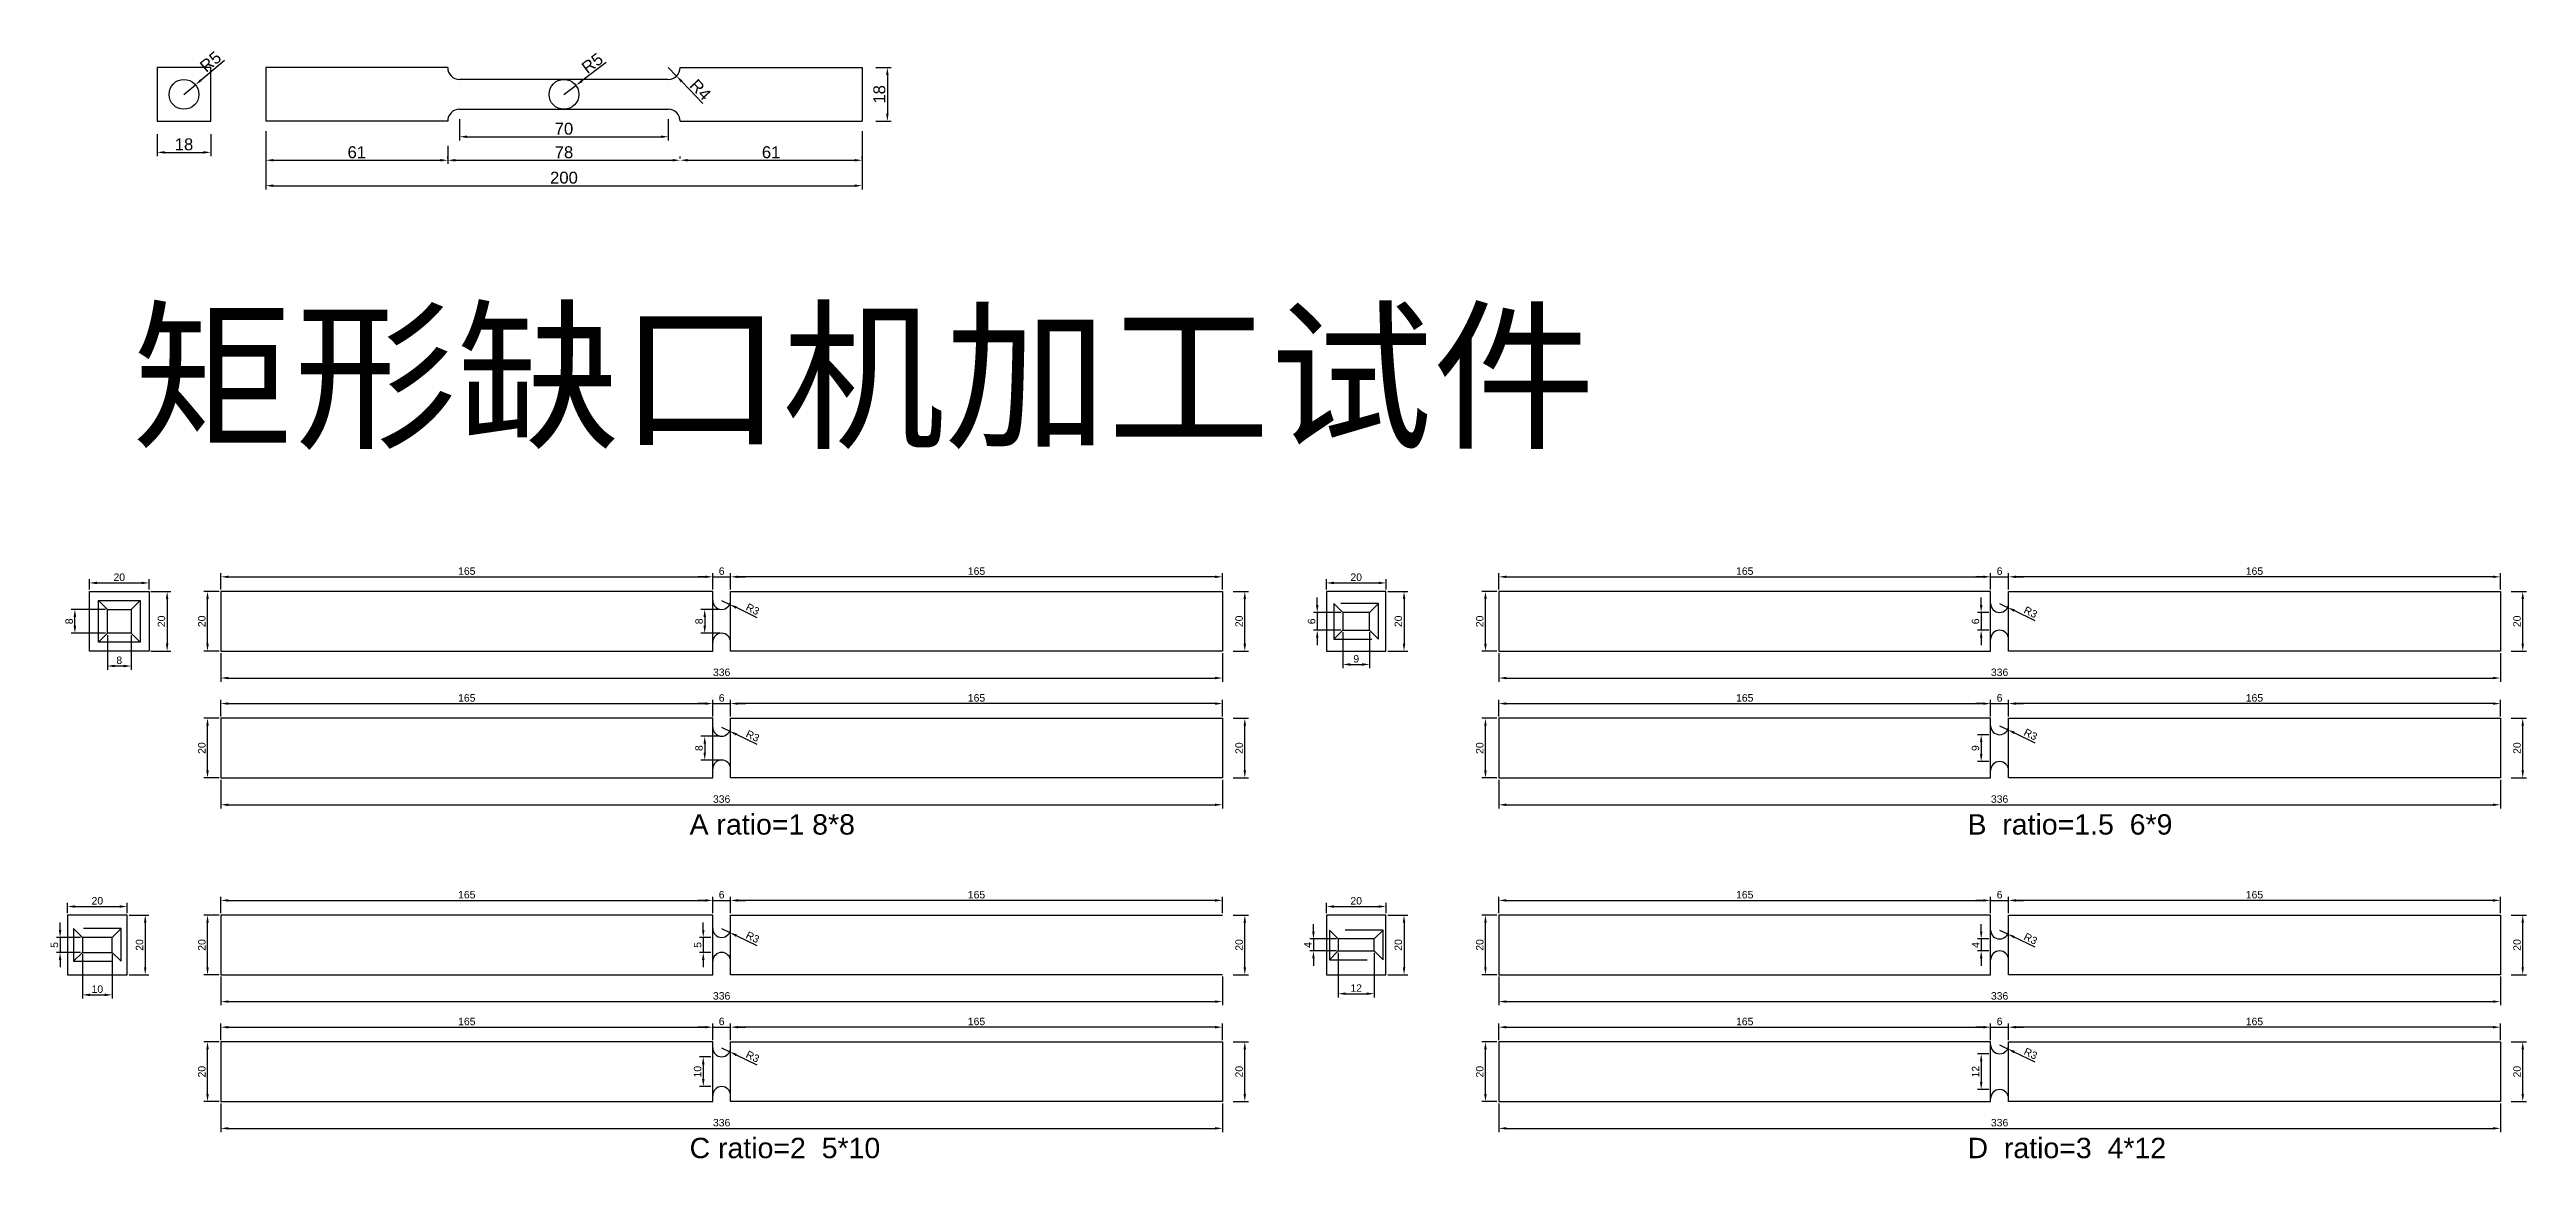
# Model space of a CAD drawing. Header units: millimetres. Extents: x 1213 to 10925, y 716 to 4379.
# Drawn here: x 8459 to 9290, y 1998 to 2370 of the extents above; entities that cross this region are included whole.
import ezdxf

# ---------------------------------------------------------------- set-up
doc = ezdxf.new("R2010")
doc.units = ezdxf.units.MM
doc.linetypes.add('DASHED', pattern=[19.05, 12.7, -6.35])
doc.layers.add('标号', color=4, linetype='Continuous')
doc.styles.get("Standard").update_dxf_attribs({"font": 'arial.ttf'})
doc.dimstyles.new('ISO-25', dxfattribs={"dimtxt": 2.5, "dimasz": 2.5, "dimexe": 1.25, "dimexo": 0.625, "dimtad": 1, "dimtxsty": 'Standard', "dimcen": 2.5, "dimadec": 0, "dimazin": 0, "dimtfac": 1, "dimtmove": 0, "dimatfit": 3, "dimfxl": 1, "dimarcsym": 0})
doc.dimstyles.new('ISO-25-old', dxfattribs={"dimtxt": 4, "dimasz": 2.5, "dimexe": 1.25, "dimexo": 0.625, "dimtad": 1, "dimtxsty": 'Standard', "dimcen": 2.5, "dimadec": 0, "dimazin": 0, "dimtfac": 1, "dimtmove": 0, "dimatfit": 3, "dimfxl": 1, "dimarcsym": 0})

msp = doc.modelspace()

# ---------------------------------------------------------------- texts
for s, p in [('A ratio=1 8*8', (8674.135, 2106.169)), ('B  ratio=1.5  6*9', (9102.856, 2106.169)), ('C ratio=2  5*10', (8674.135, 1997.612)), ('D  ratio=3  4*12', (9102.856, 1997.612))]:
    msp.add_text(s, height=6.83588).set_placement(p)
at = {"layer": '标号', "insert": (8486.944, 2235.189), "char_height": 40, "attachment_point": 7}
msp.add_mtext_dynamic_manual_height_columns('{\\fSimSun|b0|i0|c134|p2;矩形缺口机加工试件}', width=1605.41615, gutter_width=12.5, heights=[52.667], dxfattribs=at)

# ---------------------------------------------------------------- blocks, each defined once
blk = doc.blocks.new('*D174')
at = {"color": 0, "lineweight": -2, "transparency": 16777216}
for p, q in [((8516.27, 2187.71), (8511.16, 2187.71)), ((8512.41, 2170.21), (8512.41, 2185.21)), ((8516.27, 2167.71), (8511.16, 2167.71))]:
    blk.add_line(p, q, dxfattribs=at)
at = {"color": 0, "transparency": 16777216}
for points in [[(8511.99, 2185.21), (8512.83, 2185.21), (8512.41, 2187.71)], [(8511.99, 2170.21), (8512.83, 2170.21), (8512.41, 2167.71)]]:
    blk.add_solid(points, dxfattribs=at)
at = {"layer": 'Defpoints', "color": 0, "transparency": 16777216}
for p in [(8512.41, 2187.71), (8516.89, 2187.71), (8516.89, 2167.71)]:
    blk.add_point(p, dxfattribs=at)
at = {"color": 0, "transparency": 16777216, "insert": (8510.51, 2177.71), "char_height": 2.5, "attachment_point": 5, "rotation": 90}
blk.add_mtext('20', dxfattribs=at)
blk = doc.blocks.new('*D238')
at = {"color": 0, "lineweight": -2, "transparency": 16777216}
for p, q in [((8516.89, 2188.34), (8516.89, 2193.89)), ((8681.89, 2188.34), (8681.89, 2193.89)), ((8519.39, 2192.64), (8679.39, 2192.64))]:
    blk.add_line(p, q, dxfattribs=at)
at = {"color": 0, "transparency": 16777216}
for points in [[(8519.39, 2193.06), (8519.39, 2192.23), (8516.89, 2192.64)], [(8679.39, 2193.06), (8679.39, 2192.23), (8681.89, 2192.64)]]:
    blk.add_solid(points, dxfattribs=at)
at = {"layer": 'Defpoints', "color": 0, "transparency": 16777216}
for p in [(8516.89, 2187.71), (8681.89, 2192.64), (8681.89, 2187.71)]:
    blk.add_point(p, dxfattribs=at)
at = {"color": 0, "transparency": 16777216, "insert": (8599.39, 2194.55), "char_height": 2.5, "attachment_point": 5}
blk.add_mtext('165', dxfattribs=at)
blk = doc.blocks.new('*D175')
at = {"color": 0, "lineweight": -2, "transparency": 16777216}
for p, q in [((8684.27, 2181.71), (8677.96, 2181.71)), ((8679.21, 2179.21), (8679.21, 2176.21)), ((8684.27, 2173.71), (8677.96, 2173.71))]:
    blk.add_line(p, q, dxfattribs=at)
at = {"color": 0, "transparency": 16777216}
for points in [[(8678.8, 2179.21), (8679.63, 2179.21), (8679.21, 2181.71)], [(8678.8, 2176.21), (8679.63, 2176.21), (8679.21, 2173.71)]]:
    blk.add_solid(points, dxfattribs=at)
at = {"layer": 'Defpoints', "color": 0, "transparency": 16777216}
for p in [(8684.89, 2181.71), (8679.21, 2173.71), (8684.89, 2173.71)]:
    blk.add_point(p, dxfattribs=at)
at = {"color": 0, "transparency": 16777216, "insert": (8677.31, 2177.71), "char_height": 2.5, "attachment_point": 5, "rotation": 90}
blk.add_mtext('8', dxfattribs=at)
blk = doc.blocks.new('*D176')
at = {"color": 0, "lineweight": -2, "transparency": 16777216}
for p, q in [((8684.89, 2184.71), (8687.59, 2183.4)), ((8696.84, 2178.91), (8689.84, 2182.31))]:
    blk.add_line(p, q, dxfattribs=at)
at = {"color": 0, "transparency": 16777216}
blk.add_solid([(8690.03, 2182.68), (8689.66, 2181.93), (8687.59, 2183.4)], dxfattribs=at)
at = {"layer": 'Defpoints', "color": 0, "transparency": 16777216}
for p in [(8684.89, 2184.71), (8687.59, 2183.4)]:
    blk.add_point(p, dxfattribs=at)
at = {"color": 0, "transparency": 16777216, "insert": (8695.3, 2181.78), "char_height": 2.5, "attachment_point": 5, "rotation": 334.11597}
blk.add_mtext('R3', dxfattribs=at)
blk = doc.blocks.new('*D177')
at = {"color": 0, "lineweight": -2, "transparency": 16777216}
for p, q in [((8856.54, 2187.71), (8861.65, 2187.71)), ((8860.4, 2170.21), (8860.4, 2185.21)), ((8856.54, 2167.71), (8861.65, 2167.71))]:
    blk.add_line(p, q, dxfattribs=at)
at = {"color": 0, "transparency": 16777216}
for points in [[(8859.99, 2185.21), (8860.82, 2185.21), (8860.4, 2187.71)], [(8859.99, 2170.21), (8860.82, 2170.21), (8860.4, 2167.71)]]:
    blk.add_solid(points, dxfattribs=at)
at = {"layer": 'Defpoints', "color": 0, "transparency": 16777216}
for p in [(8855.92, 2187.71), (8860.4, 2187.71), (8855.92, 2167.71)]:
    blk.add_point(p, dxfattribs=at)
at = {"color": 0, "transparency": 16777216, "insert": (8858.5, 2177.71), "char_height": 2.5, "attachment_point": 5, "rotation": 90}
blk.add_mtext('20', dxfattribs=at)
blk = doc.blocks.new('*D239')
at = {"color": 0, "lineweight": -2, "transparency": 16777216}
for p, q in [((8687.89, 2188.34), (8687.89, 2193.89)), ((8852.89, 2188.34), (8852.89, 2193.89)), ((8850.39, 2192.64), (8690.39, 2192.64))]:
    blk.add_line(p, q, dxfattribs=at)
at = {"color": 0, "transparency": 16777216}
for points in [[(8690.39, 2193.06), (8690.39, 2192.23), (8687.89, 2192.64)], [(8850.39, 2193.06), (8850.39, 2192.23), (8852.89, 2192.64)]]:
    blk.add_solid(points, dxfattribs=at)
at = {"layer": 'Defpoints', "color": 0, "transparency": 16777216}
for p in [(8687.89, 2192.64), (8687.89, 2187.71), (8852.89, 2187.71)]:
    blk.add_point(p, dxfattribs=at)
at = {"color": 0, "transparency": 16777216, "insert": (8770.39, 2194.55), "char_height": 2.5, "attachment_point": 5}
blk.add_mtext('165', dxfattribs=at)
blk = doc.blocks.new('*D178')
at = {"color": 0, "lineweight": -2, "transparency": 16777216}
for p, q in [((8681.89, 2188.34), (8681.89, 2193.89)), ((8687.89, 2188.34), (8687.89, 2193.89)), ((8679.39, 2192.64), (8676.89, 2192.64)), ((8681.89, 2192.64), (8687.89, 2192.64)), ((8690.39, 2192.64), (8692.89, 2192.64))]:
    blk.add_line(p, q, dxfattribs=at)
at = {"color": 0, "transparency": 16777216}
for points in [[(8679.39, 2193.06), (8679.39, 2192.23), (8681.89, 2192.64)], [(8690.39, 2193.06), (8690.39, 2192.23), (8687.89, 2192.64)]]:
    blk.add_solid(points, dxfattribs=at)
at = {"layer": 'Defpoints', "color": 0, "transparency": 16777216}
for p in [(8681.89, 2187.71), (8687.89, 2192.64), (8687.89, 2187.71)]:
    blk.add_point(p, dxfattribs=at)
at = {"color": 0, "transparency": 16777216, "insert": (8684.89, 2194.55), "char_height": 2.5, "attachment_point": 5}
blk.add_mtext('6', dxfattribs=at)
blk = doc.blocks.new('*D179')
at = {"color": 0, "lineweight": -2, "transparency": 16777216}
for p, q in [((8516.89, 2167.09), (8516.89, 2157.44)), ((8852.89, 2167.09), (8852.89, 2157.44)), ((8519.39, 2158.69), (8850.39, 2158.69))]:
    blk.add_line(p, q, dxfattribs=at)
at = {"color": 0, "transparency": 16777216}
for points in [[(8519.39, 2159.11), (8519.39, 2158.28), (8516.89, 2158.69)], [(8850.39, 2159.11), (8850.39, 2158.28), (8852.89, 2158.69)]]:
    blk.add_solid(points, dxfattribs=at)
at = {"layer": 'Defpoints', "color": 0, "transparency": 16777216}
for p in [(8516.89, 2167.71), (8852.89, 2167.71), (8852.89, 2158.69)]:
    blk.add_point(p, dxfattribs=at)
at = {"color": 0, "transparency": 16777216, "insert": (8684.89, 2160.6), "char_height": 2.5, "attachment_point": 5}
blk.add_mtext('336', dxfattribs=at)
blk = doc.blocks.new('*D180')
at = {"color": 0, "lineweight": -2, "transparency": 16777216}
for p, q in [((8516.27, 2145.18), (8511.16, 2145.18)), ((8512.41, 2127.68), (8512.41, 2142.68)), ((8516.27, 2125.18), (8511.16, 2125.18))]:
    blk.add_line(p, q, dxfattribs=at)
at = {"color": 0, "transparency": 16777216}
for points in [[(8511.99, 2142.68), (8512.83, 2142.68), (8512.41, 2145.18)], [(8511.99, 2127.68), (8512.83, 2127.68), (8512.41, 2125.18)]]:
    blk.add_solid(points, dxfattribs=at)
at = {"layer": 'Defpoints', "color": 0, "transparency": 16777216}
for p in [(8512.41, 2145.18), (8516.89, 2145.18), (8516.89, 2125.18)]:
    blk.add_point(p, dxfattribs=at)
at = {"color": 0, "transparency": 16777216, "insert": (8510.51, 2135.18), "char_height": 2.5, "attachment_point": 5, "rotation": 90}
blk.add_mtext('20', dxfattribs=at)
blk = doc.blocks.new('*D181')
at = {"color": 0, "lineweight": -2, "transparency": 16777216}
for p, q in [((8684.89, 2142.18), (8687.59, 2140.87)), ((8696.84, 2136.39), (8689.84, 2139.78))]:
    blk.add_line(p, q, dxfattribs=at)
at = {"color": 0, "transparency": 16777216}
blk.add_solid([(8690.03, 2140.16), (8689.66, 2139.41), (8687.59, 2140.87)], dxfattribs=at)
at = {"layer": 'Defpoints', "color": 0, "transparency": 16777216}
for p in [(8684.89, 2142.18), (8687.59, 2140.87)]:
    blk.add_point(p, dxfattribs=at)
at = {"color": 0, "transparency": 16777216, "insert": (8695.3, 2139.25), "char_height": 2.5, "attachment_point": 5, "rotation": 334.11597}
blk.add_mtext('R3', dxfattribs=at)
blk = doc.blocks.new('*D182')
at = {"color": 0, "lineweight": -2, "transparency": 16777216}
for p, q in [((8856.54, 2145.18), (8861.65, 2145.18)), ((8860.4, 2127.68), (8860.4, 2142.68)), ((8856.54, 2125.18), (8861.65, 2125.18))]:
    blk.add_line(p, q, dxfattribs=at)
at = {"color": 0, "transparency": 16777216}
for points in [[(8859.99, 2142.68), (8860.82, 2142.68), (8860.4, 2145.18)], [(8859.99, 2127.68), (8860.82, 2127.68), (8860.4, 2125.18)]]:
    blk.add_solid(points, dxfattribs=at)
at = {"layer": 'Defpoints', "color": 0, "transparency": 16777216}
for p in [(8855.92, 2145.18), (8860.4, 2145.18), (8855.92, 2125.18)]:
    blk.add_point(p, dxfattribs=at)
at = {"color": 0, "transparency": 16777216, "insert": (8858.5, 2135.18), "char_height": 2.5, "attachment_point": 5, "rotation": 90}
blk.add_mtext('20', dxfattribs=at)
blk = doc.blocks.new('*D183')
at = {"color": 0, "lineweight": -2, "transparency": 16777216}
for p, q in [((8679.39, 2150.12), (8676.89, 2150.12)), ((8681.89, 2145.81), (8681.89, 2151.37)), ((8681.89, 2150.12), (8687.89, 2150.12)), ((8687.89, 2145.81), (8687.89, 2151.37)), ((8690.39, 2150.12), (8692.89, 2150.12))]:
    blk.add_line(p, q, dxfattribs=at)
at = {"color": 0, "transparency": 16777216}
for points in [[(8679.39, 2150.53), (8679.39, 2149.7), (8681.89, 2150.12)], [(8690.39, 2150.53), (8690.39, 2149.7), (8687.89, 2150.12)]]:
    blk.add_solid(points, dxfattribs=at)
at = {"layer": 'Defpoints', "color": 0, "transparency": 16777216}
for p in [(8681.89, 2145.18), (8687.89, 2150.12), (8687.89, 2145.18)]:
    blk.add_point(p, dxfattribs=at)
at = {"color": 0, "transparency": 16777216, "insert": (8684.89, 2152.02), "char_height": 2.5, "attachment_point": 5}
blk.add_mtext('6', dxfattribs=at)
blk = doc.blocks.new('*D184')
at = {"color": 0, "lineweight": -2, "transparency": 16777216}
for p, q in [((9107.44, 2183.21), (9107.44, 2185.71)), ((9109.99, 2180.71), (9106.19, 2180.71)), ((9107.44, 2180.71), (9107.44, 2174.71)), ((9109.99, 2174.71), (9106.19, 2174.71)), ((9107.44, 2172.21), (9107.44, 2169.71))]:
    blk.add_line(p, q, dxfattribs=at)
at = {"color": 0, "transparency": 16777216}
for points in [[(9107.03, 2183.21), (9107.86, 2183.21), (9107.44, 2180.71)], [(9107.03, 2172.21), (9107.86, 2172.21), (9107.44, 2174.71)]]:
    blk.add_solid(points, dxfattribs=at)
at = {"layer": 'Defpoints', "color": 0, "transparency": 16777216}
for p in [(9110.62, 2180.71), (9107.44, 2174.71), (9110.62, 2174.71)]:
    blk.add_point(p, dxfattribs=at)
at = {"color": 0, "transparency": 16777216, "insert": (9105.54, 2177.71), "char_height": 2.5, "attachment_point": 5, "rotation": 90}
blk.add_mtext('6', dxfattribs=at)
blk = doc.blocks.new('*D185')
at = {"color": 0, "lineweight": -2, "transparency": 16777216}
for p, q in [((9113.62, 2183.71), (9116.31, 2182.4)), ((9125.56, 2177.91), (9118.56, 2181.31))]:
    blk.add_line(p, q, dxfattribs=at)
at = {"color": 0, "transparency": 16777216}
blk.add_solid([(9118.75, 2181.68), (9118.38, 2180.93), (9116.31, 2182.4)], dxfattribs=at)
at = {"layer": 'Defpoints', "color": 0, "transparency": 16777216}
for p in [(9113.62, 2183.71), (9116.31, 2182.4)]:
    blk.add_point(p, dxfattribs=at)
at = {"color": 0, "transparency": 16777216, "insert": (9124.02, 2180.78), "char_height": 2.5, "attachment_point": 5, "rotation": 334.11597}
blk.add_mtext('R3', dxfattribs=at)
blk = doc.blocks.new('*D186')
at = {"color": 0, "lineweight": -2, "transparency": 16777216}
for p, q in [((9110.62, 2188.34), (9110.62, 2193.89)), ((9116.62, 2188.34), (9116.62, 2193.89)), ((9108.12, 2192.64), (9105.62, 2192.64)), ((9110.62, 2192.64), (9116.62, 2192.64)), ((9119.12, 2192.64), (9121.62, 2192.64))]:
    blk.add_line(p, q, dxfattribs=at)
at = {"color": 0, "transparency": 16777216}
for points in [[(9108.12, 2193.06), (9108.12, 2192.23), (9110.62, 2192.64)], [(9119.12, 2193.06), (9119.12, 2192.23), (9116.62, 2192.64)]]:
    blk.add_solid(points, dxfattribs=at)
at = {"layer": 'Defpoints', "color": 0, "transparency": 16777216}
for p in [(9110.62, 2187.71), (9116.62, 2192.64), (9116.62, 2187.71)]:
    blk.add_point(p, dxfattribs=at)
at = {"color": 0, "transparency": 16777216, "insert": (9113.62, 2194.55), "char_height": 2.5, "attachment_point": 5}
blk.add_mtext('6', dxfattribs=at)
blk = doc.blocks.new('*D187')
at = {"color": 0, "lineweight": -2, "transparency": 16777216}
for p, q in [((9109.99, 2139.68), (9106.19, 2139.68)), ((9107.44, 2137.18), (9107.44, 2133.18)), ((9109.99, 2130.68), (9106.19, 2130.68))]:
    blk.add_line(p, q, dxfattribs=at)
at = {"color": 0, "transparency": 16777216}
for points in [[(9107.03, 2137.18), (9107.86, 2137.18), (9107.44, 2139.68)], [(9107.03, 2133.18), (9107.86, 2133.18), (9107.44, 2130.68)]]:
    blk.add_solid(points, dxfattribs=at)
at = {"layer": 'Defpoints', "color": 0, "transparency": 16777216}
for p in [(9110.62, 2139.68), (9107.44, 2130.68), (9110.62, 2130.68)]:
    blk.add_point(p, dxfattribs=at)
at = {"color": 0, "transparency": 16777216, "insert": (9105.54, 2135.18), "char_height": 2.5, "attachment_point": 5, "rotation": 90}
blk.add_mtext('9', dxfattribs=at)
blk = doc.blocks.new('*D188')
at = {"color": 0, "lineweight": -2, "transparency": 16777216}
for p, q in [((9113.62, 2142.68), (9116.31, 2141.37)), ((9125.56, 2136.89), (9118.56, 2140.28))]:
    blk.add_line(p, q, dxfattribs=at)
at = {"color": 0, "transparency": 16777216}
blk.add_solid([(9118.75, 2140.66), (9118.38, 2139.91), (9116.31, 2141.37)], dxfattribs=at)
at = {"layer": 'Defpoints', "color": 0, "transparency": 16777216}
for p in [(9113.62, 2142.68), (9116.31, 2141.37)]:
    blk.add_point(p, dxfattribs=at)
at = {"color": 0, "transparency": 16777216, "insert": (9124.02, 2139.75), "char_height": 2.5, "attachment_point": 5, "rotation": 334.11597}
blk.add_mtext('R3', dxfattribs=at)
blk = doc.blocks.new('*D189')
at = {"color": 0, "lineweight": -2, "transparency": 16777216}
for p, q in [((9108.12, 2150.12), (9105.62, 2150.12)), ((9110.62, 2145.81), (9110.62, 2151.37)), ((9110.62, 2150.12), (9116.62, 2150.12)), ((9116.62, 2145.81), (9116.62, 2151.37)), ((9119.12, 2150.12), (9121.62, 2150.12))]:
    blk.add_line(p, q, dxfattribs=at)
at = {"color": 0, "transparency": 16777216}
for points in [[(9108.12, 2150.53), (9108.12, 2149.7), (9110.62, 2150.12)], [(9119.12, 2150.53), (9119.12, 2149.7), (9116.62, 2150.12)]]:
    blk.add_solid(points, dxfattribs=at)
at = {"layer": 'Defpoints', "color": 0, "transparency": 16777216}
for p in [(9110.62, 2145.18), (9116.62, 2150.12), (9116.62, 2145.18)]:
    blk.add_point(p, dxfattribs=at)
at = {"color": 0, "transparency": 16777216, "insert": (9113.62, 2152.02), "char_height": 2.5, "attachment_point": 5}
blk.add_mtext('6', dxfattribs=at)
blk = doc.blocks.new('*D190')
at = {"color": 0, "lineweight": -2, "transparency": 16777216}
for p, q in [((8681.27, 2071.65), (8677.47, 2071.65)), ((8678.72, 2074.15), (8678.72, 2076.65)), ((8678.72, 2071.65), (8678.72, 2066.65)), ((8681.27, 2066.65), (8677.47, 2066.65)), ((8678.72, 2064.15), (8678.72, 2061.65))]:
    blk.add_line(p, q, dxfattribs=at)
at = {"color": 0, "transparency": 16777216}
for points in [[(8678.31, 2074.15), (8679.14, 2074.15), (8678.72, 2071.65)], [(8678.31, 2064.15), (8679.14, 2064.15), (8678.72, 2066.65)]]:
    blk.add_solid(points, dxfattribs=at)
at = {"layer": 'Defpoints', "color": 0, "transparency": 16777216}
for p in [(8681.89, 2071.65), (8678.72, 2066.65), (8681.89, 2066.65)]:
    blk.add_point(p, dxfattribs=at)
at = {"color": 0, "transparency": 16777216, "insert": (8676.83, 2069.15), "char_height": 2.5, "attachment_point": 5, "rotation": 90}
blk.add_mtext('5', dxfattribs=at)
blk = doc.blocks.new('*D191')
at = {"color": 0, "lineweight": -2, "transparency": 16777216}
for p, q in [((8684.89, 2074.65), (8687.59, 2073.34)), ((8696.84, 2068.85), (8689.84, 2072.25))]:
    blk.add_line(p, q, dxfattribs=at)
at = {"color": 0, "transparency": 16777216}
blk.add_solid([(8690.03, 2072.63), (8689.66, 2071.88), (8687.59, 2073.34)], dxfattribs=at)
at = {"layer": 'Defpoints', "color": 0, "transparency": 16777216}
for p in [(8684.89, 2074.65), (8687.59, 2073.34)]:
    blk.add_point(p, dxfattribs=at)
at = {"color": 0, "transparency": 16777216, "insert": (8695.3, 2071.72), "char_height": 2.5, "attachment_point": 5, "rotation": 334.11597}
blk.add_mtext('R3', dxfattribs=at)
blk = doc.blocks.new('*D192')
at = {"color": 0, "lineweight": -2, "transparency": 16777216}
for p, q in [((8679.39, 2084.09), (8676.89, 2084.09)), ((8681.89, 2079.78), (8681.89, 2085.34)), ((8681.89, 2084.09), (8687.89, 2084.09)), ((8687.89, 2079.78), (8687.89, 2085.34)), ((8690.39, 2084.09), (8692.89, 2084.09))]:
    blk.add_line(p, q, dxfattribs=at)
at = {"color": 0, "transparency": 16777216}
for points in [[(8679.39, 2084.5), (8679.39, 2083.67), (8681.89, 2084.09)], [(8690.39, 2084.5), (8690.39, 2083.67), (8687.89, 2084.09)]]:
    blk.add_solid(points, dxfattribs=at)
at = {"layer": 'Defpoints', "color": 0, "transparency": 16777216}
for p in [(8681.89, 2079.15), (8687.89, 2084.09), (8687.89, 2079.15)]:
    blk.add_point(p, dxfattribs=at)
at = {"color": 0, "transparency": 16777216, "insert": (8684.89, 2085.99), "char_height": 2.5, "attachment_point": 5}
blk.add_mtext('6', dxfattribs=at)
blk = doc.blocks.new('*D193')
at = {"color": 0, "lineweight": -2, "transparency": 16777216}
for p, q in [((8681.27, 2031.63), (8677.47, 2031.63)), ((8678.72, 2029.13), (8678.72, 2024.13)), ((8681.27, 2021.63), (8677.47, 2021.63))]:
    blk.add_line(p, q, dxfattribs=at)
at = {"color": 0, "transparency": 16777216}
for points in [[(8678.31, 2029.13), (8679.14, 2029.13), (8678.72, 2031.63)], [(8678.31, 2024.13), (8679.14, 2024.13), (8678.72, 2021.63)]]:
    blk.add_solid(points, dxfattribs=at)
at = {"layer": 'Defpoints', "color": 0, "transparency": 16777216}
for p in [(8681.89, 2031.63), (8678.72, 2021.63), (8681.89, 2021.63)]:
    blk.add_point(p, dxfattribs=at)
at = {"color": 0, "transparency": 16777216, "insert": (8676.82, 2026.63), "char_height": 2.5, "attachment_point": 5, "rotation": 90}
blk.add_mtext('10', dxfattribs=at)
blk = doc.blocks.new('*D194')
at = {"color": 0, "lineweight": -2, "transparency": 16777216}
for p, q in [((8684.89, 2034.63), (8687.59, 2033.32)), ((8696.84, 2028.83), (8689.84, 2032.22))]:
    blk.add_line(p, q, dxfattribs=at)
at = {"color": 0, "transparency": 16777216}
blk.add_solid([(8690.03, 2032.6), (8689.66, 2031.85), (8687.59, 2033.32)], dxfattribs=at)
at = {"layer": 'Defpoints', "color": 0, "transparency": 16777216}
for p in [(8684.89, 2034.63), (8687.59, 2033.32)]:
    blk.add_point(p, dxfattribs=at)
at = {"color": 0, "transparency": 16777216, "insert": (8695.3, 2031.69), "char_height": 2.5, "attachment_point": 5, "rotation": 334.11597}
blk.add_mtext('R3', dxfattribs=at)
blk = doc.blocks.new('*D195')
at = {"color": 0, "lineweight": -2, "transparency": 16777216}
for p, q in [((8679.39, 2041.56), (8676.89, 2041.56)), ((8681.89, 2037.25), (8681.89, 2042.81)), ((8681.89, 2041.56), (8687.89, 2041.56)), ((8687.89, 2037.25), (8687.89, 2042.81)), ((8690.39, 2041.56), (8692.89, 2041.56))]:
    blk.add_line(p, q, dxfattribs=at)
at = {"color": 0, "transparency": 16777216}
for points in [[(8679.39, 2041.98), (8679.39, 2041.14), (8681.89, 2041.56)], [(8690.39, 2041.98), (8690.39, 2041.14), (8687.89, 2041.56)]]:
    blk.add_solid(points, dxfattribs=at)
at = {"layer": 'Defpoints', "color": 0, "transparency": 16777216}
for p in [(8681.89, 2036.63), (8687.89, 2041.56), (8687.89, 2036.63)]:
    blk.add_point(p, dxfattribs=at)
at = {"color": 0, "transparency": 16777216, "insert": (8684.89, 2043.46), "char_height": 2.5, "attachment_point": 5}
blk.add_mtext('6', dxfattribs=at)
blk = doc.blocks.new('*D196')
at = {"color": 0, "lineweight": -2, "transparency": 16777216}
for p, q in [((9109.99, 2071.15), (9106.19, 2071.15)), ((9107.44, 2073.65), (9107.44, 2076.15)), ((9107.44, 2071.15), (9107.44, 2067.15)), ((9109.99, 2067.15), (9106.19, 2067.15)), ((9107.44, 2064.65), (9107.44, 2062.15))]:
    blk.add_line(p, q, dxfattribs=at)
at = {"color": 0, "transparency": 16777216}
for points in [[(9107.03, 2073.65), (9107.86, 2073.65), (9107.44, 2071.15)], [(9107.03, 2064.65), (9107.86, 2064.65), (9107.44, 2067.15)]]:
    blk.add_solid(points, dxfattribs=at)
at = {"layer": 'Defpoints', "color": 0, "transparency": 16777216}
for p in [(9110.62, 2071.15), (9107.44, 2067.15), (9110.62, 2067.15)]:
    blk.add_point(p, dxfattribs=at)
at = {"color": 0, "transparency": 16777216, "insert": (9105.57, 2069.15), "char_height": 2.5, "attachment_point": 5, "rotation": 90}
blk.add_mtext('4', dxfattribs=at)
blk = doc.blocks.new('*D197')
at = {"color": 0, "lineweight": -2, "transparency": 16777216}
for p, q in [((9113.62, 2074.15), (9116.31, 2072.84)), ((9125.56, 2068.35), (9118.56, 2071.75))]:
    blk.add_line(p, q, dxfattribs=at)
at = {"color": 0, "transparency": 16777216}
blk.add_solid([(9118.75, 2072.13), (9118.38, 2071.38), (9116.31, 2072.84)], dxfattribs=at)
at = {"layer": 'Defpoints', "color": 0, "transparency": 16777216}
for p in [(9113.62, 2074.15), (9116.31, 2072.84)]:
    blk.add_point(p, dxfattribs=at)
at = {"color": 0, "transparency": 16777216, "insert": (9124.02, 2071.22), "char_height": 2.5, "attachment_point": 5, "rotation": 334.11597}
blk.add_mtext('R3', dxfattribs=at)
blk = doc.blocks.new('*D198')
at = {"color": 0, "lineweight": -2, "transparency": 16777216}
for p, q in [((9108.12, 2084.09), (9105.62, 2084.09)), ((9110.62, 2079.78), (9110.62, 2085.34)), ((9110.62, 2084.09), (9116.62, 2084.09)), ((9116.62, 2079.78), (9116.62, 2085.34)), ((9119.12, 2084.09), (9121.62, 2084.09))]:
    blk.add_line(p, q, dxfattribs=at)
at = {"color": 0, "transparency": 16777216}
for points in [[(9108.12, 2084.5), (9108.12, 2083.67), (9110.62, 2084.09)], [(9119.12, 2084.5), (9119.12, 2083.67), (9116.62, 2084.09)]]:
    blk.add_solid(points, dxfattribs=at)
at = {"layer": 'Defpoints', "color": 0, "transparency": 16777216}
for p in [(9110.62, 2079.15), (9116.62, 2084.09), (9116.62, 2079.15)]:
    blk.add_point(p, dxfattribs=at)
at = {"color": 0, "transparency": 16777216, "insert": (9113.62, 2085.99), "char_height": 2.5, "attachment_point": 5}
blk.add_mtext('6', dxfattribs=at)
blk = doc.blocks.new('*D199')
at = {"color": 0, "lineweight": -2, "transparency": 16777216}
for p, q in [((9109.99, 2032.63), (9106.19, 2032.63)), ((9107.44, 2030.13), (9107.44, 2023.13)), ((9109.99, 2020.63), (9106.19, 2020.63))]:
    blk.add_line(p, q, dxfattribs=at)
at = {"color": 0, "transparency": 16777216}
for points in [[(9107.03, 2030.13), (9107.86, 2030.13), (9107.44, 2032.63)], [(9107.03, 2023.13), (9107.86, 2023.13), (9107.44, 2020.63)]]:
    blk.add_solid(points, dxfattribs=at)
at = {"layer": 'Defpoints', "color": 0, "transparency": 16777216}
for p in [(9110.62, 2032.63), (9107.44, 2020.63), (9110.62, 2020.63)]:
    blk.add_point(p, dxfattribs=at)
at = {"color": 0, "transparency": 16777216, "insert": (9105.56, 2026.63), "char_height": 2.5, "attachment_point": 5, "rotation": 90}
blk.add_mtext('12', dxfattribs=at)
blk = doc.blocks.new('*D200')
at = {"color": 0, "lineweight": -2, "transparency": 16777216}
for p, q in [((9113.62, 2035.63), (9116.31, 2034.32)), ((9125.56, 2029.83), (9118.56, 2033.22))]:
    blk.add_line(p, q, dxfattribs=at)
at = {"color": 0, "transparency": 16777216}
blk.add_solid([(9118.75, 2033.6), (9118.38, 2032.85), (9116.31, 2034.32)], dxfattribs=at)
at = {"layer": 'Defpoints', "color": 0, "transparency": 16777216}
for p in [(9113.62, 2035.63), (9116.31, 2034.32)]:
    blk.add_point(p, dxfattribs=at)
at = {"color": 0, "transparency": 16777216, "insert": (9124.02, 2032.69), "char_height": 2.5, "attachment_point": 5, "rotation": 334.11597}
blk.add_mtext('R3', dxfattribs=at)
blk = doc.blocks.new('*D201')
at = {"color": 0, "lineweight": -2, "transparency": 16777216}
for p, q in [((9108.12, 2041.56), (9105.62, 2041.56)), ((9110.62, 2037.25), (9110.62, 2042.81)), ((9110.62, 2041.56), (9116.62, 2041.56)), ((9116.62, 2037.25), (9116.62, 2042.81)), ((9119.12, 2041.56), (9121.62, 2041.56))]:
    blk.add_line(p, q, dxfattribs=at)
at = {"color": 0, "transparency": 16777216}
for points in [[(9108.12, 2041.98), (9108.12, 2041.14), (9110.62, 2041.56)], [(9119.12, 2041.98), (9119.12, 2041.14), (9116.62, 2041.56)]]:
    blk.add_solid(points, dxfattribs=at)
at = {"layer": 'Defpoints', "color": 0, "transparency": 16777216}
for p in [(9110.62, 2036.63), (9116.62, 2041.56), (9116.62, 2036.63)]:
    blk.add_point(p, dxfattribs=at)
at = {"color": 0, "transparency": 16777216, "insert": (9113.62, 2043.46), "char_height": 2.5, "attachment_point": 5}
blk.add_mtext('6', dxfattribs=at)
blk = doc.blocks.new('*D240')
at = {"color": 0, "lineweight": -2, "transparency": 16777216}
for p, q in [((8884.7, 2183.21), (8884.7, 2185.71)), ((8892.64, 2180.71), (8883.45, 2180.71)), ((8884.7, 2180.71), (8884.7, 2174.71)), ((8892.64, 2174.71), (8883.45, 2174.71)), ((8884.7, 2172.21), (8884.7, 2169.71))]:
    blk.add_line(p, q, dxfattribs=at)
at = {"color": 0, "transparency": 16777216}
for points in [[(8884.28, 2183.21), (8885.12, 2183.21), (8884.7, 2180.71)], [(8884.28, 2172.21), (8885.12, 2172.21), (8884.7, 2174.71)]]:
    blk.add_solid(points, dxfattribs=at)
at = {"layer": 'Defpoints', "color": 0, "transparency": 16777216}
for p in [(8893.27, 2180.71), (8884.7, 2174.71), (8893.27, 2174.71)]:
    blk.add_point(p, dxfattribs=at)
at = {"color": 0, "transparency": 16777216, "insert": (8882.8, 2177.71), "char_height": 2.5, "attachment_point": 5, "rotation": 90}
blk.add_mtext('6', dxfattribs=at)
blk = doc.blocks.new('*D241')
at = {"color": 0, "lineweight": -2, "transparency": 16777216}
for p, q in [((8893.27, 2174.09), (8893.27, 2162)), ((8902.27, 2174.09), (8902.27, 2162)), ((8895.77, 2163.25), (8899.77, 2163.25))]:
    blk.add_line(p, q, dxfattribs=at)
at = {"color": 0, "transparency": 16777216}
for points in [[(8895.77, 2163.67), (8895.77, 2162.83), (8893.27, 2163.25)], [(8899.77, 2163.67), (8899.77, 2162.83), (8902.27, 2163.25)]]:
    blk.add_solid(points, dxfattribs=at)
at = {"layer": 'Defpoints', "color": 0, "transparency": 16777216}
for p in [(8893.27, 2174.71), (8902.27, 2174.71), (8902.27, 2163.25)]:
    blk.add_point(p, dxfattribs=at)
at = {"color": 0, "transparency": 16777216, "insert": (8897.77, 2165.15), "char_height": 2.5, "attachment_point": 5}
blk.add_mtext('9', dxfattribs=at)
blk = doc.blocks.new('*D242')
at = {"color": 0, "lineweight": -2, "transparency": 16777216}
for p, q in [((8891.14, 2071.15), (8882.18, 2071.15)), ((8883.43, 2073.65), (8883.43, 2076.15)), ((8883.43, 2071.15), (8883.43, 2067.15)), ((8891.14, 2067.15), (8882.18, 2067.15)), ((8883.43, 2064.65), (8883.43, 2062.15))]:
    blk.add_line(p, q, dxfattribs=at)
at = {"color": 0, "transparency": 16777216}
for points in [[(8883.01, 2073.65), (8883.84, 2073.65), (8883.43, 2071.15)], [(8883.01, 2064.65), (8883.84, 2064.65), (8883.43, 2067.15)]]:
    blk.add_solid(points, dxfattribs=at)
at = {"layer": 'Defpoints', "color": 0, "transparency": 16777216}
for p in [(8891.77, 2071.15), (8883.43, 2067.15), (8891.77, 2067.15)]:
    blk.add_point(p, dxfattribs=at)
at = {"color": 0, "transparency": 16777216, "insert": (8881.55, 2069.15), "char_height": 2.5, "attachment_point": 5, "rotation": 90}
blk.add_mtext('4', dxfattribs=at)
blk = doc.blocks.new('*D243')
at = {"color": 0, "lineweight": -2, "transparency": 16777216}
for p, q in [((8891.77, 2066.53), (8891.77, 2051.54)), ((8903.77, 2066.53), (8903.77, 2051.54)), ((8894.27, 2052.79), (8901.27, 2052.79))]:
    blk.add_line(p, q, dxfattribs=at)
at = {"color": 0, "transparency": 16777216}
for points in [[(8894.27, 2053.21), (8894.27, 2052.38), (8891.77, 2052.79)], [(8901.27, 2053.21), (8901.27, 2052.38), (8903.77, 2052.79)]]:
    blk.add_solid(points, dxfattribs=at)
at = {"layer": 'Defpoints', "color": 0, "transparency": 16777216}
for p in [(8891.77, 2067.15), (8903.77, 2067.15), (8903.77, 2052.79)]:
    blk.add_point(p, dxfattribs=at)
at = {"color": 0, "transparency": 16777216, "insert": (8897.77, 2054.67), "char_height": 2.5, "attachment_point": 5}
blk.add_mtext('12', dxfattribs=at)
blk = doc.blocks.new('*D244')
at = {"color": 0, "lineweight": -2, "transparency": 16777216}
for p, q in [((8470.45, 2066.03), (8470.45, 2051.15)), ((8480.45, 2066.03), (8480.45, 2051.15)), ((8472.95, 2052.4), (8477.95, 2052.4))]:
    blk.add_line(p, q, dxfattribs=at)
at = {"color": 0, "transparency": 16777216}
for points in [[(8472.95, 2052.82), (8472.95, 2051.98), (8470.45, 2052.4)], [(8477.95, 2052.82), (8477.95, 2051.98), (8480.45, 2052.4)]]:
    blk.add_solid(points, dxfattribs=at)
at = {"layer": 'Defpoints', "color": 0, "transparency": 16777216}
for p in [(8470.45, 2066.65), (8480.45, 2066.65), (8480.45, 2052.4)]:
    blk.add_point(p, dxfattribs=at)
at = {"color": 0, "transparency": 16777216, "insert": (8475.45, 2054.3), "char_height": 2.5, "attachment_point": 5}
blk.add_mtext('10', dxfattribs=at)
blk = doc.blocks.new('*D245')
at = {"color": 0, "lineweight": -2, "transparency": 16777216}
for p, q in [((8472.8, 2188.34), (8472.8, 2191.84)), ((8475.3, 2190.59), (8490.3, 2190.59)), ((8492.8, 2188.34), (8492.8, 2191.84))]:
    blk.add_line(p, q, dxfattribs=at)
at = {"color": 0, "transparency": 16777216}
for points in [[(8475.3, 2191.01), (8475.3, 2190.18), (8472.8, 2190.59)], [(8490.3, 2191.01), (8490.3, 2190.18), (8492.8, 2190.59)]]:
    blk.add_solid(points, dxfattribs=at)
at = {"layer": 'Defpoints', "color": 0, "transparency": 16777216}
for p in [(8472.8, 2187.71), (8492.8, 2190.59), (8492.8, 2187.71)]:
    blk.add_point(p, dxfattribs=at)
at = {"color": 0, "transparency": 16777216, "insert": (8482.8, 2192.5), "char_height": 2.5, "attachment_point": 5}
blk.add_mtext('20', dxfattribs=at)
blk = doc.blocks.new('*D246')
at = {"color": 0, "lineweight": -2, "transparency": 16777216}
for p, q in [((8493.43, 2187.71), (8500.11, 2187.71)), ((8498.86, 2185.21), (8498.86, 2170.21)), ((8493.43, 2167.71), (8500.11, 2167.71))]:
    blk.add_line(p, q, dxfattribs=at)
at = {"color": 0, "transparency": 16777216}
for points in [[(8498.44, 2185.21), (8499.28, 2185.21), (8498.86, 2187.71)], [(8498.44, 2170.21), (8499.28, 2170.21), (8498.86, 2167.71)]]:
    blk.add_solid(points, dxfattribs=at)
at = {"layer": 'Defpoints', "color": 0, "transparency": 16777216}
for p in [(8492.8, 2187.71), (8492.8, 2167.71), (8498.86, 2167.71)]:
    blk.add_point(p, dxfattribs=at)
at = {"color": 0, "transparency": 16777216, "insert": (8496.96, 2177.71), "char_height": 2.5, "attachment_point": 5, "rotation": 90}
blk.add_mtext('20', dxfattribs=at)
blk = doc.blocks.new('*D208')
at = {"color": 0, "lineweight": -2, "transparency": 16777216}
for p, q in [((8465.45, 2079.78), (8465.45, 2083.29)), ((8467.95, 2082.04), (8482.95, 2082.04)), ((8485.45, 2079.78), (8485.45, 2083.29))]:
    blk.add_line(p, q, dxfattribs=at)
at = {"color": 0, "transparency": 16777216}
for points in [[(8467.95, 2082.45), (8467.95, 2081.62), (8465.45, 2082.04)], [(8482.95, 2082.45), (8482.95, 2081.62), (8485.45, 2082.04)]]:
    blk.add_solid(points, dxfattribs=at)
at = {"layer": 'Defpoints', "color": 0, "transparency": 16777216}
for p in [(8465.45, 2079.15), (8485.45, 2082.04), (8485.45, 2079.15)]:
    blk.add_point(p, dxfattribs=at)
at = {"color": 0, "transparency": 16777216, "insert": (8475.45, 2083.94), "char_height": 2.5, "attachment_point": 5}
blk.add_mtext('20', dxfattribs=at)
blk = doc.blocks.new('*D209')
at = {"color": 0, "lineweight": -2, "transparency": 16777216}
for p, q in [((8486.08, 2079.15), (8492.76, 2079.15)), ((8491.51, 2076.65), (8491.51, 2061.65)), ((8486.08, 2059.15), (8492.76, 2059.15))]:
    blk.add_line(p, q, dxfattribs=at)
at = {"color": 0, "transparency": 16777216}
for points in [[(8491.09, 2076.65), (8491.93, 2076.65), (8491.51, 2079.15)], [(8491.09, 2061.65), (8491.93, 2061.65), (8491.51, 2059.15)]]:
    blk.add_solid(points, dxfattribs=at)
at = {"layer": 'Defpoints', "color": 0, "transparency": 16777216}
for p in [(8485.45, 2079.15), (8485.45, 2059.15), (8491.51, 2059.15)]:
    blk.add_point(p, dxfattribs=at)
at = {"color": 0, "transparency": 16777216, "insert": (8489.61, 2069.15), "char_height": 2.5, "attachment_point": 5, "rotation": 90}
blk.add_mtext('20', dxfattribs=at)
blk = doc.blocks.new('*D210')
at = {"color": 0, "lineweight": -2, "transparency": 16777216}
for p, q in [((8887.77, 2188.34), (8887.77, 2191.84)), ((8890.27, 2190.59), (8905.27, 2190.59)), ((8907.77, 2188.34), (8907.77, 2191.84))]:
    blk.add_line(p, q, dxfattribs=at)
at = {"color": 0, "transparency": 16777216}
for points in [[(8890.27, 2191.01), (8890.27, 2190.18), (8887.77, 2190.59)], [(8905.27, 2191.01), (8905.27, 2190.18), (8907.77, 2190.59)]]:
    blk.add_solid(points, dxfattribs=at)
at = {"layer": 'Defpoints', "color": 0, "transparency": 16777216}
for p in [(8887.77, 2187.71), (8907.77, 2190.59), (8907.77, 2187.71)]:
    blk.add_point(p, dxfattribs=at)
at = {"color": 0, "transparency": 16777216, "insert": (8897.77, 2192.5), "char_height": 2.5, "attachment_point": 5}
blk.add_mtext('20', dxfattribs=at)
blk = doc.blocks.new('*D211')
at = {"color": 0, "lineweight": -2, "transparency": 16777216}
for p, q in [((8908.39, 2187.71), (8915.07, 2187.71)), ((8913.82, 2185.21), (8913.82, 2170.21)), ((8908.39, 2167.71), (8915.07, 2167.71))]:
    blk.add_line(p, q, dxfattribs=at)
at = {"color": 0, "transparency": 16777216}
for points in [[(8913.41, 2185.21), (8914.24, 2185.21), (8913.82, 2187.71)], [(8913.41, 2170.21), (8914.24, 2170.21), (8913.82, 2167.71)]]:
    blk.add_solid(points, dxfattribs=at)
at = {"layer": 'Defpoints', "color": 0, "transparency": 16777216}
for p in [(8907.77, 2187.71), (8907.77, 2167.71), (8913.82, 2167.71)]:
    blk.add_point(p, dxfattribs=at)
at = {"color": 0, "transparency": 16777216, "insert": (8911.92, 2177.71), "char_height": 2.5, "attachment_point": 5, "rotation": 90}
blk.add_mtext('20', dxfattribs=at)
blk = doc.blocks.new('*D212')
at = {"color": 0, "lineweight": -2, "transparency": 16777216}
for p, q in [((8887.77, 2079.78), (8887.77, 2083.29)), ((8890.27, 2082.04), (8905.27, 2082.04)), ((8907.77, 2079.78), (8907.77, 2083.29))]:
    blk.add_line(p, q, dxfattribs=at)
at = {"color": 0, "transparency": 16777216}
for points in [[(8890.27, 2082.45), (8890.27, 2081.62), (8887.77, 2082.04)], [(8905.27, 2082.45), (8905.27, 2081.62), (8907.77, 2082.04)]]:
    blk.add_solid(points, dxfattribs=at)
at = {"layer": 'Defpoints', "color": 0, "transparency": 16777216}
for p in [(8887.77, 2079.15), (8907.77, 2082.04), (8907.77, 2079.15)]:
    blk.add_point(p, dxfattribs=at)
at = {"color": 0, "transparency": 16777216, "insert": (8897.77, 2083.94), "char_height": 2.5, "attachment_point": 5}
blk.add_mtext('20', dxfattribs=at)
blk = doc.blocks.new('*D213')
at = {"color": 0, "lineweight": -2, "transparency": 16777216}
for p, q in [((8908.39, 2079.15), (8915.07, 2079.15)), ((8913.82, 2076.65), (8913.82, 2061.65)), ((8908.39, 2059.15), (8915.07, 2059.15))]:
    blk.add_line(p, q, dxfattribs=at)
at = {"color": 0, "transparency": 16777216}
for points in [[(8913.41, 2076.65), (8914.24, 2076.65), (8913.82, 2079.15)], [(8913.41, 2061.65), (8914.24, 2061.65), (8913.82, 2059.15)]]:
    blk.add_solid(points, dxfattribs=at)
at = {"layer": 'Defpoints', "color": 0, "transparency": 16777216}
for p in [(8907.77, 2079.15), (8907.77, 2059.15), (8913.82, 2059.15)]:
    blk.add_point(p, dxfattribs=at)
at = {"color": 0, "transparency": 16777216, "insert": (8911.92, 2069.15), "char_height": 2.5, "attachment_point": 5, "rotation": 90}
blk.add_mtext('20', dxfattribs=at)
blk = doc.blocks.new('*D247')
at = {"layer": 'Defpoints', "color": 0, "lineweight": -2, "transparency": 16777216}
for p, q in [((8469.83, 2071.65), (8461.69, 2071.65)), ((8462.94, 2074.15), (8462.94, 2076.65)), ((8462.94, 2071.65), (8462.94, 2066.65)), ((8469.83, 2066.65), (8461.69, 2066.65)), ((8462.94, 2064.15), (8462.94, 2061.65))]:
    blk.add_line(p, q, dxfattribs=at)
at = {"layer": 'Defpoints', "color": 0, "transparency": 16777216}
for p in [(8470.45, 2071.65), (8462.94, 2066.65), (8470.45, 2066.65)]:
    blk.add_point(p, dxfattribs=at)
for points in [[(8462.53, 2074.15), (8463.36, 2074.15), (8462.94, 2071.65)], [(8462.53, 2064.15), (8463.36, 2064.15), (8462.94, 2066.65)]]:
    blk.add_solid(points, dxfattribs=at)
at = {"layer": 'Defpoints', "color": 0, "transparency": 16777216, "insert": (8461.05, 2069.15), "char_height": 2.5, "attachment_point": 5, "rotation": 90}
blk.add_mtext('5', dxfattribs=at)
blk = doc.blocks.new('*D214')
at = {"color": 0, "lineweight": -2, "transparency": 16777216}
for p, q in [((8684.27, 2139.18), (8677.96, 2139.18)), ((8679.21, 2136.68), (8679.21, 2133.68)), ((8684.27, 2131.18), (8677.96, 2131.18))]:
    blk.add_line(p, q, dxfattribs=at)
at = {"color": 0, "transparency": 16777216}
for points in [[(8678.8, 2136.68), (8679.63, 2136.68), (8679.21, 2139.18)], [(8678.8, 2133.68), (8679.63, 2133.68), (8679.21, 2131.18)]]:
    blk.add_solid(points, dxfattribs=at)
at = {"layer": 'Defpoints', "color": 0, "transparency": 16777216}
for p in [(8684.89, 2139.18), (8679.21, 2131.18), (8684.89, 2131.18)]:
    blk.add_point(p, dxfattribs=at)
at = {"color": 0, "transparency": 16777216, "insert": (8677.31, 2135.18), "char_height": 2.5, "attachment_point": 5, "rotation": 90}
blk.add_mtext('8', dxfattribs=at)
blk = doc.blocks.new('*D248')
at = {"color": 0, "lineweight": -2, "transparency": 16777216}
for p, q in [((8478.8, 2173.09), (8478.8, 2161.48)), ((8486.8, 2173.09), (8486.8, 2161.48)), ((8481.3, 2162.73), (8484.3, 2162.73))]:
    blk.add_line(p, q, dxfattribs=at)
at = {"color": 0, "transparency": 16777216}
for points in [[(8481.3, 2163.14), (8481.3, 2162.31), (8478.8, 2162.73)], [(8484.3, 2163.14), (8484.3, 2162.31), (8486.8, 2162.73)]]:
    blk.add_solid(points, dxfattribs=at)
at = {"layer": 'Defpoints', "color": 0, "transparency": 16777216}
for p in [(8478.8, 2173.71), (8486.8, 2173.71), (8486.8, 2162.73)]:
    blk.add_point(p, dxfattribs=at)
at = {"color": 0, "transparency": 16777216, "insert": (8482.8, 2164.63), "char_height": 2.5, "attachment_point": 5}
blk.add_mtext('8', dxfattribs=at)
blk = doc.blocks.new('*D249')
at = {"color": 0, "lineweight": -2, "transparency": 16777216}
for p, q in [((8478.18, 2181.71), (8466.66, 2181.71)), ((8467.91, 2176.21), (8467.91, 2179.21)), ((8478.18, 2173.71), (8466.66, 2173.71))]:
    blk.add_line(p, q, dxfattribs=at)
at = {"color": 0, "transparency": 16777216}
for points in [[(8467.49, 2179.21), (8468.33, 2179.21), (8467.91, 2181.71)], [(8467.49, 2176.21), (8468.33, 2176.21), (8467.91, 2173.71)]]:
    blk.add_solid(points, dxfattribs=at)
at = {"layer": 'Defpoints', "color": 0, "transparency": 16777216}
for p in [(8467.91, 2181.71), (8478.8, 2181.71), (8478.8, 2173.71)]:
    blk.add_point(p, dxfattribs=at)
at = {"color": 0, "transparency": 16777216, "insert": (8466.01, 2177.71), "char_height": 2.5, "attachment_point": 5, "rotation": 90}
blk.add_mtext('8', dxfattribs=at)
blk = doc.blocks.new('*D215')
at = {"color": 0, "lineweight": -2, "transparency": 16777216}
for p, q in [((8516.89, 2145.81), (8516.89, 2151.37)), ((8519.39, 2150.12), (8679.39, 2150.12)), ((8681.89, 2145.81), (8681.89, 2151.37))]:
    blk.add_line(p, q, dxfattribs=at)
at = {"color": 0, "transparency": 16777216}
for points in [[(8519.39, 2150.53), (8519.39, 2149.7), (8516.89, 2150.12)], [(8679.39, 2150.53), (8679.39, 2149.7), (8681.89, 2150.12)]]:
    blk.add_solid(points, dxfattribs=at)
at = {"layer": 'Defpoints', "color": 0, "transparency": 16777216}
for p in [(8516.89, 2145.18), (8681.89, 2150.12), (8681.89, 2145.18)]:
    blk.add_point(p, dxfattribs=at)
at = {"color": 0, "transparency": 16777216, "insert": (8599.39, 2152.02), "char_height": 2.5, "attachment_point": 5}
blk.add_mtext('165', dxfattribs=at)
blk = doc.blocks.new('*D216')
at = {"color": 0, "lineweight": -2, "transparency": 16777216}
for p, q in [((8687.89, 2145.81), (8687.89, 2151.37)), ((8850.39, 2150.12), (8690.39, 2150.12)), ((8852.89, 2145.81), (8852.89, 2151.37))]:
    blk.add_line(p, q, dxfattribs=at)
at = {"color": 0, "transparency": 16777216}
for points in [[(8690.39, 2150.53), (8690.39, 2149.7), (8687.89, 2150.12)], [(8850.39, 2150.53), (8850.39, 2149.7), (8852.89, 2150.12)]]:
    blk.add_solid(points, dxfattribs=at)
at = {"layer": 'Defpoints', "color": 0, "transparency": 16777216}
for p in [(8687.89, 2150.12), (8687.89, 2145.18), (8852.89, 2145.18)]:
    blk.add_point(p, dxfattribs=at)
at = {"color": 0, "transparency": 16777216, "insert": (8770.39, 2152.02), "char_height": 2.5, "attachment_point": 5}
blk.add_mtext('165', dxfattribs=at)
blk = doc.blocks.new('*D217')
at = {"color": 0, "lineweight": -2, "transparency": 16777216}
for p, q in [((8516.89, 2124.56), (8516.89, 2114.92)), ((8852.89, 2124.56), (8852.89, 2114.92)), ((8519.39, 2116.17), (8850.39, 2116.17))]:
    blk.add_line(p, q, dxfattribs=at)
at = {"color": 0, "transparency": 16777216}
for points in [[(8519.39, 2116.58), (8519.39, 2115.75), (8516.89, 2116.17)], [(8850.39, 2116.58), (8850.39, 2115.75), (8852.89, 2116.17)]]:
    blk.add_solid(points, dxfattribs=at)
at = {"layer": 'Defpoints', "color": 0, "transparency": 16777216}
for p in [(8516.89, 2125.18), (8852.89, 2125.18), (8852.89, 2116.17)]:
    blk.add_point(p, dxfattribs=at)
at = {"color": 0, "transparency": 16777216, "insert": (8684.89, 2118.07), "char_height": 2.5, "attachment_point": 5}
blk.add_mtext('336', dxfattribs=at)
blk = doc.blocks.new('*D218')
at = {"color": 0, "lineweight": -2, "transparency": 16777216}
for p, q in [((8516.27, 2079.15), (8511.16, 2079.15)), ((8512.41, 2061.65), (8512.41, 2076.65)), ((8516.27, 2059.15), (8511.16, 2059.15))]:
    blk.add_line(p, q, dxfattribs=at)
at = {"color": 0, "transparency": 16777216}
for points in [[(8511.99, 2076.65), (8512.83, 2076.65), (8512.41, 2079.15)], [(8511.99, 2061.65), (8512.83, 2061.65), (8512.41, 2059.15)]]:
    blk.add_solid(points, dxfattribs=at)
at = {"layer": 'Defpoints', "color": 0, "transparency": 16777216}
for p in [(8512.41, 2079.15), (8516.89, 2079.15), (8516.89, 2059.15)]:
    blk.add_point(p, dxfattribs=at)
at = {"color": 0, "transparency": 16777216, "insert": (8510.51, 2069.15), "char_height": 2.5, "attachment_point": 5, "rotation": 90}
blk.add_mtext('20', dxfattribs=at)
blk = doc.blocks.new('*D250')
at = {"color": 0, "lineweight": -2, "transparency": 16777216}
for p, q in [((8516.89, 2079.78), (8516.89, 2085.34)), ((8519.39, 2084.09), (8679.39, 2084.09)), ((8681.89, 2079.78), (8681.89, 2085.34))]:
    blk.add_line(p, q, dxfattribs=at)
at = {"color": 0, "transparency": 16777216}
for points in [[(8519.39, 2084.5), (8519.39, 2083.67), (8516.89, 2084.09)], [(8679.39, 2084.5), (8679.39, 2083.67), (8681.89, 2084.09)]]:
    blk.add_solid(points, dxfattribs=at)
at = {"layer": 'Defpoints', "color": 0, "transparency": 16777216}
for p in [(8516.89, 2079.15), (8681.89, 2084.09), (8681.89, 2079.15)]:
    blk.add_point(p, dxfattribs=at)
at = {"color": 0, "transparency": 16777216, "insert": (8599.39, 2085.99), "char_height": 2.5, "attachment_point": 5}
blk.add_mtext('165', dxfattribs=at)
blk = doc.blocks.new('*D219')
at = {"color": 0, "lineweight": -2, "transparency": 16777216}
for p, q in [((8856.54, 2079.15), (8861.65, 2079.15)), ((8860.4, 2061.65), (8860.4, 2076.65)), ((8856.54, 2059.15), (8861.65, 2059.15))]:
    blk.add_line(p, q, dxfattribs=at)
at = {"color": 0, "transparency": 16777216}
for points in [[(8859.99, 2076.65), (8860.82, 2076.65), (8860.4, 2079.15)], [(8859.99, 2061.65), (8860.82, 2061.65), (8860.4, 2059.15)]]:
    blk.add_solid(points, dxfattribs=at)
at = {"layer": 'Defpoints', "color": 0, "transparency": 16777216}
for p in [(8855.92, 2079.15), (8860.4, 2079.15), (8855.92, 2059.15)]:
    blk.add_point(p, dxfattribs=at)
at = {"color": 0, "transparency": 16777216, "insert": (8858.5, 2069.15), "char_height": 2.5, "attachment_point": 5, "rotation": 90}
blk.add_mtext('20', dxfattribs=at)
blk = doc.blocks.new('*D251')
at = {"color": 0, "lineweight": -2, "transparency": 16777216}
for p, q in [((8687.89, 2079.78), (8687.89, 2085.34)), ((8850.39, 2084.09), (8690.39, 2084.09)), ((8852.89, 2079.78), (8852.89, 2085.34))]:
    blk.add_line(p, q, dxfattribs=at)
at = {"color": 0, "transparency": 16777216}
for points in [[(8690.39, 2084.5), (8690.39, 2083.67), (8687.89, 2084.09)], [(8850.39, 2084.5), (8850.39, 2083.67), (8852.89, 2084.09)]]:
    blk.add_solid(points, dxfattribs=at)
at = {"layer": 'Defpoints', "color": 0, "transparency": 16777216}
for p in [(8687.89, 2084.09), (8687.89, 2079.15), (8852.89, 2079.15)]:
    blk.add_point(p, dxfattribs=at)
at = {"color": 0, "transparency": 16777216, "insert": (8770.39, 2085.99), "char_height": 2.5, "attachment_point": 5}
blk.add_mtext('165', dxfattribs=at)
blk = doc.blocks.new('*D220')
at = {"color": 0, "lineweight": -2, "transparency": 16777216}
for p, q in [((8516.89, 2058.53), (8516.89, 2048.89)), ((8852.89, 2058.53), (8852.89, 2048.89)), ((8519.39, 2050.14), (8850.39, 2050.14))]:
    blk.add_line(p, q, dxfattribs=at)
at = {"color": 0, "transparency": 16777216}
for points in [[(8519.39, 2050.55), (8519.39, 2049.72), (8516.89, 2050.14)], [(8850.39, 2050.55), (8850.39, 2049.72), (8852.89, 2050.14)]]:
    blk.add_solid(points, dxfattribs=at)
at = {"layer": 'Defpoints', "color": 0, "transparency": 16777216}
for p in [(8516.89, 2059.15), (8852.89, 2059.15), (8852.89, 2050.14)]:
    blk.add_point(p, dxfattribs=at)
at = {"color": 0, "transparency": 16777216, "insert": (8684.89, 2052.04), "char_height": 2.5, "attachment_point": 5}
blk.add_mtext('336', dxfattribs=at)
blk = doc.blocks.new('*D221')
at = {"color": 0, "lineweight": -2, "transparency": 16777216}
for p, q in [((8516.27, 2036.63), (8511.16, 2036.63)), ((8512.41, 2019.13), (8512.41, 2034.13)), ((8516.27, 2016.63), (8511.16, 2016.63))]:
    blk.add_line(p, q, dxfattribs=at)
at = {"color": 0, "transparency": 16777216}
for points in [[(8511.99, 2034.13), (8512.83, 2034.13), (8512.41, 2036.63)], [(8511.99, 2019.13), (8512.83, 2019.13), (8512.41, 2016.63)]]:
    blk.add_solid(points, dxfattribs=at)
at = {"layer": 'Defpoints', "color": 0, "transparency": 16777216}
for p in [(8512.41, 2036.63), (8516.89, 2036.63), (8516.89, 2016.63)]:
    blk.add_point(p, dxfattribs=at)
at = {"color": 0, "transparency": 16777216, "insert": (8510.51, 2026.63), "char_height": 2.5, "attachment_point": 5, "rotation": 90}
blk.add_mtext('20', dxfattribs=at)
blk = doc.blocks.new('*D222')
at = {"color": 0, "lineweight": -2, "transparency": 16777216}
for p, q in [((8856.54, 2036.63), (8861.65, 2036.63)), ((8860.4, 2019.13), (8860.4, 2034.13)), ((8856.54, 2016.63), (8861.65, 2016.63))]:
    blk.add_line(p, q, dxfattribs=at)
at = {"color": 0, "transparency": 16777216}
for points in [[(8859.99, 2034.13), (8860.82, 2034.13), (8860.4, 2036.63)], [(8859.99, 2019.13), (8860.82, 2019.13), (8860.4, 2016.63)]]:
    blk.add_solid(points, dxfattribs=at)
at = {"layer": 'Defpoints', "color": 0, "transparency": 16777216}
for p in [(8855.92, 2036.63), (8860.4, 2036.63), (8855.92, 2016.63)]:
    blk.add_point(p, dxfattribs=at)
at = {"color": 0, "transparency": 16777216, "insert": (8858.5, 2026.63), "char_height": 2.5, "attachment_point": 5, "rotation": 90}
blk.add_mtext('20', dxfattribs=at)
blk = doc.blocks.new('*D223')
at = {"color": 0, "lineweight": -2, "transparency": 16777216}
for p, q in [((8516.89, 2037.25), (8516.89, 2042.81)), ((8519.39, 2041.56), (8679.39, 2041.56)), ((8681.89, 2037.25), (8681.89, 2042.81))]:
    blk.add_line(p, q, dxfattribs=at)
at = {"color": 0, "transparency": 16777216}
for points in [[(8519.39, 2041.98), (8519.39, 2041.14), (8516.89, 2041.56)], [(8679.39, 2041.98), (8679.39, 2041.14), (8681.89, 2041.56)]]:
    blk.add_solid(points, dxfattribs=at)
at = {"layer": 'Defpoints', "color": 0, "transparency": 16777216}
for p in [(8516.89, 2036.63), (8681.89, 2041.56), (8681.89, 2036.63)]:
    blk.add_point(p, dxfattribs=at)
at = {"color": 0, "transparency": 16777216, "insert": (8599.39, 2043.46), "char_height": 2.5, "attachment_point": 5}
blk.add_mtext('165', dxfattribs=at)
blk = doc.blocks.new('*D224')
at = {"color": 0, "lineweight": -2, "transparency": 16777216}
for p, q in [((8687.89, 2037.25), (8687.89, 2042.81)), ((8850.39, 2041.56), (8690.39, 2041.56)), ((8852.89, 2037.25), (8852.89, 2042.81))]:
    blk.add_line(p, q, dxfattribs=at)
at = {"color": 0, "transparency": 16777216}
for points in [[(8690.39, 2041.98), (8690.39, 2041.14), (8687.89, 2041.56)], [(8850.39, 2041.98), (8850.39, 2041.14), (8852.89, 2041.56)]]:
    blk.add_solid(points, dxfattribs=at)
at = {"layer": 'Defpoints', "color": 0, "transparency": 16777216}
for p in [(8687.89, 2041.56), (8687.89, 2036.63), (8852.89, 2036.63)]:
    blk.add_point(p, dxfattribs=at)
at = {"color": 0, "transparency": 16777216, "insert": (8770.39, 2043.46), "char_height": 2.5, "attachment_point": 5}
blk.add_mtext('165', dxfattribs=at)
blk = doc.blocks.new('*D225')
at = {"color": 0, "lineweight": -2, "transparency": 16777216}
for p, q in [((8516.89, 2016), (8516.89, 2006.36)), ((8852.89, 2016), (8852.89, 2006.36)), ((8519.39, 2007.61), (8850.39, 2007.61))]:
    blk.add_line(p, q, dxfattribs=at)
at = {"color": 0, "transparency": 16777216}
for points in [[(8519.39, 2008.03), (8519.39, 2007.19), (8516.89, 2007.61)], [(8850.39, 2008.03), (8850.39, 2007.19), (8852.89, 2007.61)]]:
    blk.add_solid(points, dxfattribs=at)
at = {"layer": 'Defpoints', "color": 0, "transparency": 16777216}
for p in [(8516.89, 2016.63), (8852.89, 2016.63), (8852.89, 2007.61)]:
    blk.add_point(p, dxfattribs=at)
at = {"color": 0, "transparency": 16777216, "insert": (8684.89, 2009.51), "char_height": 2.5, "attachment_point": 5}
blk.add_mtext('336', dxfattribs=at)
blk = doc.blocks.new('*D226')
at = {"color": 0, "lineweight": -2, "transparency": 16777216}
for p, q in [((8944.99, 2187.71), (8939.88, 2187.71)), ((8941.13, 2170.21), (8941.13, 2185.21)), ((8944.99, 2167.71), (8939.88, 2167.71))]:
    blk.add_line(p, q, dxfattribs=at)
at = {"color": 0, "transparency": 16777216}
for points in [[(8940.71, 2185.21), (8941.55, 2185.21), (8941.13, 2187.71)], [(8940.71, 2170.21), (8941.55, 2170.21), (8941.13, 2167.71)]]:
    blk.add_solid(points, dxfattribs=at)
at = {"layer": 'Defpoints', "color": 0, "transparency": 16777216}
for p in [(8941.13, 2187.71), (8945.62, 2187.71), (8945.62, 2167.71)]:
    blk.add_point(p, dxfattribs=at)
at = {"color": 0, "transparency": 16777216, "insert": (8939.23, 2177.71), "char_height": 2.5, "attachment_point": 5, "rotation": 90}
blk.add_mtext('20', dxfattribs=at)
blk = doc.blocks.new('*D252')
at = {"color": 0, "lineweight": -2, "transparency": 16777216}
for p, q in [((8945.62, 2188.34), (8945.62, 2193.89)), ((9110.62, 2188.34), (9110.62, 2193.89)), ((8948.12, 2192.64), (9108.12, 2192.64))]:
    blk.add_line(p, q, dxfattribs=at)
at = {"color": 0, "transparency": 16777216}
for points in [[(8948.12, 2193.06), (8948.12, 2192.23), (8945.62, 2192.64)], [(9108.12, 2193.06), (9108.12, 2192.23), (9110.62, 2192.64)]]:
    blk.add_solid(points, dxfattribs=at)
at = {"layer": 'Defpoints', "color": 0, "transparency": 16777216}
for p in [(8945.62, 2187.71), (9110.62, 2192.64), (9110.62, 2187.71)]:
    blk.add_point(p, dxfattribs=at)
at = {"color": 0, "transparency": 16777216, "insert": (9028.12, 2194.55), "char_height": 2.5, "attachment_point": 5}
blk.add_mtext('165', dxfattribs=at)
blk = doc.blocks.new('*D227')
at = {"color": 0, "lineweight": -2, "transparency": 16777216}
for p, q in [((9285.26, 2187.71), (9290.37, 2187.71)), ((9289.12, 2170.21), (9289.12, 2185.21)), ((9285.26, 2167.71), (9290.37, 2167.71))]:
    blk.add_line(p, q, dxfattribs=at)
at = {"color": 0, "transparency": 16777216}
for points in [[(9288.71, 2185.21), (9289.54, 2185.21), (9289.12, 2187.71)], [(9288.71, 2170.21), (9289.54, 2170.21), (9289.12, 2167.71)]]:
    blk.add_solid(points, dxfattribs=at)
at = {"layer": 'Defpoints', "color": 0, "transparency": 16777216}
for p in [(9284.64, 2187.71), (9289.12, 2187.71), (9284.64, 2167.71)]:
    blk.add_point(p, dxfattribs=at)
at = {"color": 0, "transparency": 16777216, "insert": (9287.22, 2177.71), "char_height": 2.5, "attachment_point": 5, "rotation": 90}
blk.add_mtext('20', dxfattribs=at)
blk = doc.blocks.new('*D253')
at = {"color": 0, "lineweight": -2, "transparency": 16777216}
for p, q in [((9116.62, 2188.34), (9116.62, 2193.89)), ((9281.62, 2188.34), (9281.62, 2193.89)), ((9279.12, 2192.64), (9119.12, 2192.64))]:
    blk.add_line(p, q, dxfattribs=at)
at = {"color": 0, "transparency": 16777216}
for points in [[(9119.12, 2193.06), (9119.12, 2192.23), (9116.62, 2192.64)], [(9279.12, 2193.06), (9279.12, 2192.23), (9281.62, 2192.64)]]:
    blk.add_solid(points, dxfattribs=at)
at = {"layer": 'Defpoints', "color": 0, "transparency": 16777216}
for p in [(9116.62, 2192.64), (9116.62, 2187.71), (9281.62, 2187.71)]:
    blk.add_point(p, dxfattribs=at)
at = {"color": 0, "transparency": 16777216, "insert": (9199.12, 2194.55), "char_height": 2.5, "attachment_point": 5}
blk.add_mtext('165', dxfattribs=at)
blk = doc.blocks.new('*D228')
at = {"color": 0, "lineweight": -2, "transparency": 16777216}
for p, q in [((8945.62, 2167.09), (8945.62, 2157.44)), ((9281.62, 2167.09), (9281.62, 2157.44)), ((8948.12, 2158.69), (9279.12, 2158.69))]:
    blk.add_line(p, q, dxfattribs=at)
at = {"color": 0, "transparency": 16777216}
for points in [[(8948.12, 2159.11), (8948.12, 2158.28), (8945.62, 2158.69)], [(9279.12, 2159.11), (9279.12, 2158.28), (9281.62, 2158.69)]]:
    blk.add_solid(points, dxfattribs=at)
at = {"layer": 'Defpoints', "color": 0, "transparency": 16777216}
for p in [(8945.62, 2167.71), (9281.62, 2167.71), (9281.62, 2158.69)]:
    blk.add_point(p, dxfattribs=at)
at = {"color": 0, "transparency": 16777216, "insert": (9113.62, 2160.6), "char_height": 2.5, "attachment_point": 5}
blk.add_mtext('336', dxfattribs=at)
blk = doc.blocks.new('*D229')
at = {"color": 0, "lineweight": -2, "transparency": 16777216}
for p, q in [((8944.99, 2145.18), (8939.88, 2145.18)), ((8941.13, 2127.68), (8941.13, 2142.68)), ((8944.99, 2125.18), (8939.88, 2125.18))]:
    blk.add_line(p, q, dxfattribs=at)
at = {"color": 0, "transparency": 16777216}
for points in [[(8940.71, 2142.68), (8941.55, 2142.68), (8941.13, 2145.18)], [(8940.71, 2127.68), (8941.55, 2127.68), (8941.13, 2125.18)]]:
    blk.add_solid(points, dxfattribs=at)
at = {"layer": 'Defpoints', "color": 0, "transparency": 16777216}
for p in [(8941.13, 2145.18), (8945.62, 2145.18), (8945.62, 2125.18)]:
    blk.add_point(p, dxfattribs=at)
at = {"color": 0, "transparency": 16777216, "insert": (8939.23, 2135.18), "char_height": 2.5, "attachment_point": 5, "rotation": 90}
blk.add_mtext('20', dxfattribs=at)
blk = doc.blocks.new('*D230')
at = {"color": 0, "lineweight": -2, "transparency": 16777216}
for p, q in [((9285.26, 2145.18), (9290.37, 2145.18)), ((9289.12, 2127.68), (9289.12, 2142.68)), ((9285.26, 2125.18), (9290.37, 2125.18))]:
    blk.add_line(p, q, dxfattribs=at)
at = {"color": 0, "transparency": 16777216}
for points in [[(9288.71, 2142.68), (9289.54, 2142.68), (9289.12, 2145.18)], [(9288.71, 2127.68), (9289.54, 2127.68), (9289.12, 2125.18)]]:
    blk.add_solid(points, dxfattribs=at)
at = {"layer": 'Defpoints', "color": 0, "transparency": 16777216}
for p in [(9284.64, 2145.18), (9289.12, 2145.18), (9284.64, 2125.18)]:
    blk.add_point(p, dxfattribs=at)
at = {"color": 0, "transparency": 16777216, "insert": (9287.22, 2135.18), "char_height": 2.5, "attachment_point": 5, "rotation": 90}
blk.add_mtext('20', dxfattribs=at)
blk = doc.blocks.new('*D231')
at = {"color": 0, "lineweight": -2, "transparency": 16777216}
for p, q in [((8945.62, 2145.81), (8945.62, 2151.37)), ((8948.12, 2150.12), (9108.12, 2150.12)), ((9110.62, 2145.81), (9110.62, 2151.37))]:
    blk.add_line(p, q, dxfattribs=at)
at = {"color": 0, "transparency": 16777216}
for points in [[(8948.12, 2150.53), (8948.12, 2149.7), (8945.62, 2150.12)], [(9108.12, 2150.53), (9108.12, 2149.7), (9110.62, 2150.12)]]:
    blk.add_solid(points, dxfattribs=at)
at = {"layer": 'Defpoints', "color": 0, "transparency": 16777216}
for p in [(8945.62, 2145.18), (9110.62, 2150.12), (9110.62, 2145.18)]:
    blk.add_point(p, dxfattribs=at)
at = {"color": 0, "transparency": 16777216, "insert": (9028.12, 2152.02), "char_height": 2.5, "attachment_point": 5}
blk.add_mtext('165', dxfattribs=at)
blk = doc.blocks.new('*D232')
at = {"color": 0, "lineweight": -2, "transparency": 16777216}
for p, q in [((9116.62, 2145.81), (9116.62, 2151.37)), ((9279.12, 2150.12), (9119.12, 2150.12)), ((9281.62, 2145.81), (9281.62, 2151.37))]:
    blk.add_line(p, q, dxfattribs=at)
at = {"color": 0, "transparency": 16777216}
for points in [[(9119.12, 2150.53), (9119.12, 2149.7), (9116.62, 2150.12)], [(9279.12, 2150.53), (9279.12, 2149.7), (9281.62, 2150.12)]]:
    blk.add_solid(points, dxfattribs=at)
at = {"layer": 'Defpoints', "color": 0, "transparency": 16777216}
for p in [(9116.62, 2150.12), (9116.62, 2145.18), (9281.62, 2145.18)]:
    blk.add_point(p, dxfattribs=at)
at = {"color": 0, "transparency": 16777216, "insert": (9199.12, 2152.02), "char_height": 2.5, "attachment_point": 5}
blk.add_mtext('165', dxfattribs=at)
blk = doc.blocks.new('*D233')
at = {"color": 0, "lineweight": -2, "transparency": 16777216}
for p, q in [((8945.62, 2124.56), (8945.62, 2114.92)), ((9281.62, 2124.56), (9281.62, 2114.92)), ((8948.12, 2116.17), (9279.12, 2116.17))]:
    blk.add_line(p, q, dxfattribs=at)
at = {"color": 0, "transparency": 16777216}
for points in [[(8948.12, 2116.58), (8948.12, 2115.75), (8945.62, 2116.17)], [(9279.12, 2116.58), (9279.12, 2115.75), (9281.62, 2116.17)]]:
    blk.add_solid(points, dxfattribs=at)
at = {"layer": 'Defpoints', "color": 0, "transparency": 16777216}
for p in [(8945.62, 2125.18), (9281.62, 2125.18), (9281.62, 2116.17)]:
    blk.add_point(p, dxfattribs=at)
at = {"color": 0, "transparency": 16777216, "insert": (9113.62, 2118.07), "char_height": 2.5, "attachment_point": 5}
blk.add_mtext('336', dxfattribs=at)
blk = doc.blocks.new('*D234')
at = {"color": 0, "lineweight": -2, "transparency": 16777216}
for p, q in [((8944.99, 2079.15), (8939.88, 2079.15)), ((8941.13, 2061.65), (8941.13, 2076.65)), ((8944.99, 2059.15), (8939.88, 2059.15))]:
    blk.add_line(p, q, dxfattribs=at)
at = {"color": 0, "transparency": 16777216}
for points in [[(8940.71, 2076.65), (8941.55, 2076.65), (8941.13, 2079.15)], [(8940.71, 2061.65), (8941.55, 2061.65), (8941.13, 2059.15)]]:
    blk.add_solid(points, dxfattribs=at)
at = {"layer": 'Defpoints', "color": 0, "transparency": 16777216}
for p in [(8941.13, 2079.15), (8945.62, 2079.15), (8945.62, 2059.15)]:
    blk.add_point(p, dxfattribs=at)
at = {"color": 0, "transparency": 16777216, "insert": (8939.23, 2069.15), "char_height": 2.5, "attachment_point": 5, "rotation": 90}
blk.add_mtext('20', dxfattribs=at)
blk = doc.blocks.new('*D254')
at = {"color": 0, "lineweight": -2, "transparency": 16777216}
for p, q in [((8945.62, 2079.78), (8945.62, 2085.34)), ((8948.12, 2084.09), (9108.12, 2084.09)), ((9110.62, 2079.78), (9110.62, 2085.34))]:
    blk.add_line(p, q, dxfattribs=at)
at = {"color": 0, "transparency": 16777216}
for points in [[(8948.12, 2084.5), (8948.12, 2083.67), (8945.62, 2084.09)], [(9108.12, 2084.5), (9108.12, 2083.67), (9110.62, 2084.09)]]:
    blk.add_solid(points, dxfattribs=at)
at = {"layer": 'Defpoints', "color": 0, "transparency": 16777216}
for p in [(8945.62, 2079.15), (9110.62, 2084.09), (9110.62, 2079.15)]:
    blk.add_point(p, dxfattribs=at)
at = {"color": 0, "transparency": 16777216, "insert": (9028.12, 2085.99), "char_height": 2.5, "attachment_point": 5}
blk.add_mtext('165', dxfattribs=at)
blk = doc.blocks.new('*D235')
at = {"color": 0, "lineweight": -2, "transparency": 16777216}
for p, q in [((9285.26, 2079.15), (9290.37, 2079.15)), ((9289.12, 2061.65), (9289.12, 2076.65)), ((9285.26, 2059.15), (9290.37, 2059.15))]:
    blk.add_line(p, q, dxfattribs=at)
at = {"color": 0, "transparency": 16777216}
for points in [[(9288.71, 2076.65), (9289.54, 2076.65), (9289.12, 2079.15)], [(9288.71, 2061.65), (9289.54, 2061.65), (9289.12, 2059.15)]]:
    blk.add_solid(points, dxfattribs=at)
at = {"layer": 'Defpoints', "color": 0, "transparency": 16777216}
for p in [(9284.64, 2079.15), (9289.12, 2079.15), (9284.64, 2059.15)]:
    blk.add_point(p, dxfattribs=at)
at = {"color": 0, "transparency": 16777216, "insert": (9287.22, 2069.15), "char_height": 2.5, "attachment_point": 5, "rotation": 90}
blk.add_mtext('20', dxfattribs=at)
blk = doc.blocks.new('*D255')
at = {"color": 0, "lineweight": -2, "transparency": 16777216}
for p, q in [((9116.62, 2079.78), (9116.62, 2085.34)), ((9279.12, 2084.09), (9119.12, 2084.09)), ((9281.62, 2079.78), (9281.62, 2085.34))]:
    blk.add_line(p, q, dxfattribs=at)
at = {"color": 0, "transparency": 16777216}
for points in [[(9119.12, 2084.5), (9119.12, 2083.67), (9116.62, 2084.09)], [(9279.12, 2084.5), (9279.12, 2083.67), (9281.62, 2084.09)]]:
    blk.add_solid(points, dxfattribs=at)
at = {"layer": 'Defpoints', "color": 0, "transparency": 16777216}
for p in [(9116.62, 2084.09), (9116.62, 2079.15), (9281.62, 2079.15)]:
    blk.add_point(p, dxfattribs=at)
at = {"color": 0, "transparency": 16777216, "insert": (9199.12, 2085.99), "char_height": 2.5, "attachment_point": 5}
blk.add_mtext('165', dxfattribs=at)
blk = doc.blocks.new('*D236')
at = {"color": 0, "lineweight": -2, "transparency": 16777216}
for p, q in [((8945.62, 2058.53), (8945.62, 2048.89)), ((9281.62, 2058.53), (9281.62, 2048.89)), ((8948.12, 2050.14), (9279.12, 2050.14))]:
    blk.add_line(p, q, dxfattribs=at)
at = {"color": 0, "transparency": 16777216}
for points in [[(8948.12, 2050.55), (8948.12, 2049.72), (8945.62, 2050.14)], [(9279.12, 2050.55), (9279.12, 2049.72), (9281.62, 2050.14)]]:
    blk.add_solid(points, dxfattribs=at)
at = {"layer": 'Defpoints', "color": 0, "transparency": 16777216}
for p in [(8945.62, 2059.15), (9281.62, 2059.15), (9281.62, 2050.14)]:
    blk.add_point(p, dxfattribs=at)
at = {"color": 0, "transparency": 16777216, "insert": (9113.62, 2052.04), "char_height": 2.5, "attachment_point": 5}
blk.add_mtext('336', dxfattribs=at)
blk = doc.blocks.new('*D237')
at = {"color": 0, "lineweight": -2, "transparency": 16777216}
for p, q in [((8944.99, 2036.63), (8939.88, 2036.63)), ((8941.13, 2019.13), (8941.13, 2034.13)), ((8944.99, 2016.63), (8939.88, 2016.63))]:
    blk.add_line(p, q, dxfattribs=at)
at = {"color": 0, "transparency": 16777216}
for points in [[(8940.71, 2034.13), (8941.55, 2034.13), (8941.13, 2036.63)], [(8940.71, 2019.13), (8941.55, 2019.13), (8941.13, 2016.63)]]:
    blk.add_solid(points, dxfattribs=at)
at = {"layer": 'Defpoints', "color": 0, "transparency": 16777216}
for p in [(8941.13, 2036.63), (8945.62, 2036.63), (8945.62, 2016.63)]:
    blk.add_point(p, dxfattribs=at)
at = {"color": 0, "transparency": 16777216, "insert": (8939.23, 2026.63), "char_height": 2.5, "attachment_point": 5, "rotation": 90}
blk.add_mtext('20', dxfattribs=at)
blk = doc.blocks.new('*D202')
at = {"color": 0, "lineweight": -2, "transparency": 16777216}
for p, q in [((9285.26, 2036.63), (9290.37, 2036.63)), ((9289.12, 2019.13), (9289.12, 2034.13)), ((9285.26, 2016.63), (9290.37, 2016.63))]:
    blk.add_line(p, q, dxfattribs=at)
at = {"color": 0, "transparency": 16777216}
for points in [[(9288.71, 2034.13), (9289.54, 2034.13), (9289.12, 2036.63)], [(9288.71, 2019.13), (9289.54, 2019.13), (9289.12, 2016.63)]]:
    blk.add_solid(points, dxfattribs=at)
at = {"layer": 'Defpoints', "color": 0, "transparency": 16777216}
for p in [(9284.64, 2036.63), (9289.12, 2036.63), (9284.64, 2016.63)]:
    blk.add_point(p, dxfattribs=at)
at = {"color": 0, "transparency": 16777216, "insert": (9287.22, 2026.63), "char_height": 2.5, "attachment_point": 5, "rotation": 90}
blk.add_mtext('20', dxfattribs=at)
blk = doc.blocks.new('*D203')
at = {"color": 0, "lineweight": -2, "transparency": 16777216}
for p, q in [((8945.62, 2037.25), (8945.62, 2042.81)), ((8948.12, 2041.56), (9108.12, 2041.56)), ((9110.62, 2037.25), (9110.62, 2042.81))]:
    blk.add_line(p, q, dxfattribs=at)
at = {"color": 0, "transparency": 16777216}
for points in [[(8948.12, 2041.98), (8948.12, 2041.14), (8945.62, 2041.56)], [(9108.12, 2041.98), (9108.12, 2041.14), (9110.62, 2041.56)]]:
    blk.add_solid(points, dxfattribs=at)
at = {"layer": 'Defpoints', "color": 0, "transparency": 16777216}
for p in [(8945.62, 2036.63), (9110.62, 2041.56), (9110.62, 2036.63)]:
    blk.add_point(p, dxfattribs=at)
at = {"color": 0, "transparency": 16777216, "insert": (9028.12, 2043.46), "char_height": 2.5, "attachment_point": 5}
blk.add_mtext('165', dxfattribs=at)
blk = doc.blocks.new('*D204')
at = {"color": 0, "lineweight": -2, "transparency": 16777216}
for p, q in [((9116.62, 2037.25), (9116.62, 2042.81)), ((9279.12, 2041.56), (9119.12, 2041.56)), ((9281.62, 2037.25), (9281.62, 2042.81))]:
    blk.add_line(p, q, dxfattribs=at)
at = {"color": 0, "transparency": 16777216}
for points in [[(9119.12, 2041.98), (9119.12, 2041.14), (9116.62, 2041.56)], [(9279.12, 2041.98), (9279.12, 2041.14), (9281.62, 2041.56)]]:
    blk.add_solid(points, dxfattribs=at)
at = {"layer": 'Defpoints', "color": 0, "transparency": 16777216}
for p in [(9116.62, 2041.56), (9116.62, 2036.63), (9281.62, 2036.63)]:
    blk.add_point(p, dxfattribs=at)
at = {"color": 0, "transparency": 16777216, "insert": (9199.12, 2043.46), "char_height": 2.5, "attachment_point": 5}
blk.add_mtext('165', dxfattribs=at)
blk = doc.blocks.new('*D205')
at = {"color": 0, "lineweight": -2, "transparency": 16777216}
for p, q in [((8945.62, 2016), (8945.62, 2006.36)), ((9281.62, 2016), (9281.62, 2006.36)), ((8948.12, 2007.61), (9279.12, 2007.61))]:
    blk.add_line(p, q, dxfattribs=at)
at = {"color": 0, "transparency": 16777216}
for points in [[(8948.12, 2008.03), (8948.12, 2007.19), (8945.62, 2007.61)], [(9279.12, 2008.03), (9279.12, 2007.19), (9281.62, 2007.61)]]:
    blk.add_solid(points, dxfattribs=at)
at = {"layer": 'Defpoints', "color": 0, "transparency": 16777216}
for p in [(8945.62, 2016.63), (9281.62, 2016.63), (9281.62, 2007.61)]:
    blk.add_point(p, dxfattribs=at)
at = {"color": 0, "transparency": 16777216, "insert": (9113.62, 2009.51), "char_height": 2.5, "attachment_point": 5}
blk.add_mtext('336', dxfattribs=at)
blk = doc.blocks.new('*D166')
at = {"color": 0, "lineweight": -2, "transparency": 16777216}
for p, q in [((8531.99, 2337.26), (8531.99, 2331.15)), ((8592.99, 2337.26), (8592.99, 2331.15)), ((8534.49, 2332.4), (8590.49, 2332.4))]:
    blk.add_line(p, q, dxfattribs=at)
at = {"color": 0, "transparency": 16777216}
for points in [[(8534.49, 2332.82), (8534.49, 2331.98), (8531.99, 2332.4)], [(8590.49, 2332.82), (8590.49, 2331.98), (8592.99, 2332.4)]]:
    blk.add_solid(points, dxfattribs=at)
at = {"layer": 'Defpoints', "color": 0, "transparency": 16777216}
for p in [(8531.99, 2337.89), (8592.99, 2337.89), (8592.99, 2332.4)]:
    blk.add_point(p, dxfattribs=at)
at = {"color": 0, "transparency": 16777216, "insert": (8562.49, 2335.07), "char_height": 4, "attachment_point": 5}
blk.add_mtext('61', dxfattribs=at)
blk = doc.blocks.new('*D167')
at = {"color": 0, "lineweight": -2, "transparency": 16777216}
for p, q in [((8592.99, 2333.03), (8592.99, 2333.65)), ((8595.49, 2332.4), (8668.49, 2332.4)), ((8670.99, 2333.03), (8670.99, 2333.65))]:
    blk.add_line(p, q, dxfattribs=at)
at = {"color": 0, "transparency": 16777216}
for points in [[(8595.49, 2332.82), (8595.49, 2331.98), (8592.99, 2332.4)], [(8668.49, 2332.82), (8668.49, 2331.98), (8670.99, 2332.4)]]:
    blk.add_solid(points, dxfattribs=at)
at = {"layer": 'Defpoints', "color": 0, "transparency": 16777216}
for p in [(8592.99, 2332.4), (8670.99, 2332.4), (8670.99, 2332.4)]:
    blk.add_point(p, dxfattribs=at)
at = {"color": 0, "transparency": 16777216, "insert": (8631.99, 2335.07), "char_height": 4, "attachment_point": 5}
blk.add_mtext('78', dxfattribs=at)
blk = doc.blocks.new('*D168')
at = {"color": 0, "lineweight": -2, "transparency": 16777216}
for p, q in [((8670.99, 2333.03), (8670.99, 2333.65)), ((8673.49, 2332.4), (8729.49, 2332.4)), ((8731.99, 2333.03), (8731.99, 2333.65))]:
    blk.add_line(p, q, dxfattribs=at)
at = {"color": 0, "transparency": 16777216}
for points in [[(8673.49, 2332.82), (8673.49, 2331.98), (8670.99, 2332.4)], [(8729.49, 2332.82), (8729.49, 2331.98), (8731.99, 2332.4)]]:
    blk.add_solid(points, dxfattribs=at)
at = {"layer": 'Defpoints', "color": 0, "transparency": 16777216}
for p in [(8670.99, 2332.4), (8731.99, 2332.4), (8731.99, 2332.4)]:
    blk.add_point(p, dxfattribs=at)
at = {"color": 0, "transparency": 16777216, "insert": (8701.49, 2335.07), "char_height": 4, "attachment_point": 5}
blk.add_mtext('61', dxfattribs=at)
blk = doc.blocks.new('*D169')
at = {"color": 0, "lineweight": -2, "transparency": 16777216}
for p, q in [((8531.99, 2342.18), (8531.99, 2322.62)), ((8731.99, 2342.18), (8731.99, 2322.62)), ((8534.49, 2323.87), (8729.49, 2323.87))]:
    blk.add_line(p, q, dxfattribs=at)
at = {"color": 0, "transparency": 16777216}
for points in [[(8534.49, 2324.29), (8534.49, 2323.45), (8531.99, 2323.87)], [(8729.49, 2324.29), (8729.49, 2323.45), (8731.99, 2323.87)]]:
    blk.add_solid(points, dxfattribs=at)
at = {"layer": 'Defpoints', "color": 0, "transparency": 16777216}
for p in [(8531.99, 2342.81), (8731.99, 2342.81), (8731.99, 2323.87)]:
    blk.add_point(p, dxfattribs=at)
at = {"color": 0, "transparency": 16777216, "insert": (8631.99, 2326.54), "char_height": 4, "attachment_point": 5}
blk.add_mtext('200', dxfattribs=at)
blk = doc.blocks.new('*D170')
at = {"color": 0, "lineweight": -2, "transparency": 16777216}
for p, q in [((8596.99, 2346.18), (8596.99, 2339.04)), ((8666.99, 2346.18), (8666.99, 2339.04)), ((8599.49, 2340.29), (8664.49, 2340.29))]:
    blk.add_line(p, q, dxfattribs=at)
at = {"color": 0, "transparency": 16777216}
for points in [[(8599.49, 2340.71), (8599.49, 2339.87), (8596.99, 2340.29)], [(8664.49, 2340.71), (8664.49, 2339.87), (8666.99, 2340.29)]]:
    blk.add_solid(points, dxfattribs=at)
at = {"layer": 'Defpoints', "color": 0, "transparency": 16777216}
for p in [(8596.99, 2346.81), (8666.99, 2346.81), (8666.99, 2340.29)]:
    blk.add_point(p, dxfattribs=at)
at = {"color": 0, "transparency": 16777216, "insert": (8631.99, 2342.96), "char_height": 4, "attachment_point": 5}
blk.add_mtext('70', dxfattribs=at)
blk = doc.blocks.new('*D171')
at = {"color": 0, "lineweight": -2, "transparency": 16777216}
for p, q in [((8736.57, 2363.51), (8741.74, 2363.51)), ((8740.49, 2361.01), (8740.49, 2348.01)), ((8736.57, 2345.51), (8741.74, 2345.51))]:
    blk.add_line(p, q, dxfattribs=at)
at = {"color": 0, "transparency": 16777216}
for points in [[(8740.07, 2361.01), (8740.9, 2361.01), (8740.49, 2363.51)], [(8740.07, 2348.01), (8740.9, 2348.01), (8740.49, 2345.51)]]:
    blk.add_solid(points, dxfattribs=at)
at = {"layer": 'Defpoints', "color": 0, "transparency": 16777216}
for p in [(8735.95, 2363.51), (8735.95, 2345.51), (8740.49, 2345.51)]:
    blk.add_point(p, dxfattribs=at)
at = {"color": 0, "transparency": 16777216, "insert": (8737.82, 2354.51), "char_height": 4, "attachment_point": 5, "rotation": 90}
blk.add_mtext('18', dxfattribs=at)
blk = doc.blocks.new('*D172')
at = {"color": 0, "lineweight": -2, "transparency": 16777216}
for p, q in [((8666.99, 2363.51), (8669.76, 2360.63)), ((8678.54, 2351.47), (8671.49, 2358.82))]:
    blk.add_line(p, q, dxfattribs=at)
at = {"color": 0, "transparency": 16777216}
blk.add_solid([(8671.79, 2359.11), (8671.19, 2358.53), (8669.76, 2360.63)], dxfattribs=at)
at = {"layer": 'Defpoints', "color": 0, "transparency": 16777216}
for p in [(8666.99, 2363.51), (8669.76, 2360.63)]:
    blk.add_point(p, dxfattribs=at)
at = {"color": 0, "transparency": 16777216, "insert": (8677.77, 2356.06), "char_height": 4, "attachment_point": 5, "rotation": 313.80963}
blk.add_mtext('R4', dxfattribs=at)
blk = doc.blocks.new('*D173')
at = {"color": 0, "lineweight": -2, "transparency": 16777216}
for p, q in [((8495.51, 2341.14), (8495.51, 2333.8)), ((8498.01, 2335.05), (8511.01, 2335.05)), ((8513.51, 2341.14), (8513.51, 2333.8))]:
    blk.add_line(p, q, dxfattribs=at)
at = {"color": 0, "transparency": 16777216}
for points in [[(8498.01, 2335.47), (8498.01, 2334.63), (8495.51, 2335.05)], [(8511.01, 2335.47), (8511.01, 2334.63), (8513.51, 2335.05)]]:
    blk.add_solid(points, dxfattribs=at)
at = {"layer": 'Defpoints', "color": 0, "transparency": 16777216}
for p in [(8495.51, 2341.77), (8513.51, 2341.77), (8513.51, 2335.05)]:
    blk.add_point(p, dxfattribs=at)
at = {"color": 0, "transparency": 16777216, "insert": (8504.51, 2337.72), "char_height": 4, "attachment_point": 5}
blk.add_mtext('18', dxfattribs=at)
blk = doc.blocks.new('*D206')
at = {"color": 0, "lineweight": -2, "transparency": 16777216}
for p, q in [((8518.11, 2365.89), (8510.26, 2359.32)), ((8504.51, 2354.51), (8508.35, 2357.72))]:
    blk.add_line(p, q, dxfattribs=at)
at = {"color": 0, "transparency": 16777216}
blk.add_solid([(8510, 2359.64), (8510.53, 2359), (8508.35, 2357.72)], dxfattribs=at)
at = {"layer": 'Defpoints', "color": 0, "transparency": 16777216}
for p in [(8504.51, 2354.51), (8508.35, 2357.72)]:
    blk.add_point(p, dxfattribs=at)
at = {"color": 0, "transparency": 16777216, "insert": (8513.44, 2365.45), "char_height": 4, "attachment_point": 5, "rotation": 39.91031}
blk.add_mtext('R5', dxfattribs=at)
blk = doc.blocks.new('*D207')
at = {"color": 0, "lineweight": -2, "transparency": 16777216}
for p, q in [((8646.18, 2365.14), (8637.99, 2359.01)), ((8631.99, 2354.51), (8635.99, 2357.51))]:
    blk.add_line(p, q, dxfattribs=at)
at = {"color": 0, "transparency": 16777216}
blk.add_solid([(8637.74, 2359.34), (8638.24, 2358.67), (8635.99, 2357.51)], dxfattribs=at)
at = {"layer": 'Defpoints', "color": 0, "transparency": 16777216}
for p in [(8631.99, 2354.51), (8635.99, 2357.51)]:
    blk.add_point(p, dxfattribs=at)
at = {"color": 0, "transparency": 16777216, "insert": (8641.5, 2364.95), "char_height": 4, "attachment_point": 5, "rotation": 36.82097}
blk.add_mtext('R5', dxfattribs=at)

# ---------------------------------------------------------------- dimensions: what is measured, and where the dimension line sits
for center, mpoint, dimstyle, picture, middle in [((8504.51, 2354.512), (8508.345, 2357.72), 'ISO-25-old', '*D206', (8513.439, 2365.448)), ((8631.99, 2354.512), (8635.993, 2357.509), 'ISO-25-old', '*D207', (8641.495, 2364.95)), ((8666.99, 2363.512), (8669.759, 2360.626), 'ISO-25-old', '*D172', (8677.774, 2356.062)), ((8684.895, 2184.71), (8687.594, 2183.4), 'ISO-25', '*D176', (8695.299, 2181.776)), ((9113.616, 2183.71), (9116.315, 2182.4), 'ISO-25', '*D185', (9124.02, 2180.776)), ((8684.895, 2142.183), (8687.594, 2140.874), 'ISO-25', '*D181', (8695.299, 2139.25)), ((9113.616, 2142.683), (9116.315, 2141.374), 'ISO-25', '*D188', (9124.02, 2139.75)), ((8684.895, 2074.652), (8687.594, 2073.343), 'ISO-25', '*D191', (8695.299, 2071.719)), ((9113.616, 2074.152), (9116.315, 2072.843), 'ISO-25', '*D197', (9124.02, 2071.219)), ((8684.895, 2034.626), (8687.594, 2033.316), 'ISO-25', '*D194', (8695.299, 2031.692)), ((9113.616, 2035.626), (9116.315, 2034.316), 'ISO-25', '*D200', (9124.02, 2032.692))]:
    dim = msp.add_radius_dim(center=center, mpoint=mpoint, dimstyle=dimstyle)
    dim.commit()
    dim.dimension.update_dxf_attribs({"geometry": picture, "text_midpoint": middle})
for p1, p2, distance, dimstyle, picture, middle in [((8735.947, 2363.512), (8735.947, 2345.512), 4.541, 'ISO-25-old', '*D171', (8737.82, 2354.512)), ((8596.99, 2346.807), (8666.99, 2346.807), -6.517, 'ISO-25-old', '*D170', (8631.99, 2342.958)), ((8495.51, 2341.767), (8513.51, 2341.767), -6.716, 'ISO-25-old', '*D173', (8504.51, 2337.718)), ((8531.99, 2342.807), (8731.99, 2342.807), -18.936, 'ISO-25-old', '*D169', (8631.99, 2326.538)), ((8531.99, 2337.888), (8592.99, 2337.888), -5.487, 'ISO-25-old', '*D166', (8562.49, 2335.069)), ((8592.99, 2332.402), (8670.99, 2332.402), 0, 'ISO-25-old', '*D167', (8631.99, 2335.069)), ((8670.99, 2332.402), (8731.99, 2332.402), 0, 'ISO-25-old', '*D168', (8701.49, 2335.069)), ((8472.802, 2187.71), (8492.802, 2187.71), 2.884, 'ISO-25', '*D245', (8482.802, 2192.495)), ((8516.895, 2187.71), (8681.895, 2187.71), 4.935, 'ISO-25', '*D238', (8599.395, 2194.546)), ((8681.895, 2187.71), (8687.895, 2187.71), 4.935, 'ISO-25', '*D178', (8684.895, 2194.546)), ((8852.895, 2187.71), (8687.895, 2187.71), -4.935, 'ISO-25', '*D239', (8770.395, 2194.546)), ((8887.767, 2187.71), (8907.767, 2187.71), 2.884, 'ISO-25', '*D210', (8897.767, 2192.495)), ((8945.616, 2187.71), (9110.616, 2187.71), 4.935, 'ISO-25', '*D252', (9028.116, 2194.546)), ((9110.616, 2187.71), (9116.616, 2187.71), 4.935, 'ISO-25', '*D186', (9113.616, 2194.546)), ((9281.616, 2187.71), (9116.616, 2187.71), -4.935, 'ISO-25', '*D253', (9199.116, 2194.546)), ((8492.802, 2187.71), (8492.802, 2167.71), 6.057, 'ISO-25', '*D246', (8496.958, 2177.71)), ((8516.895, 2167.71), (8516.895, 2187.71), 4.487, 'ISO-25', '*D174', (8510.507, 2177.71)), ((8855.916, 2167.71), (8855.916, 2187.71), -4.487, 'ISO-25', '*D177', (8858.502, 2177.71)), ((8893.267, 2180.71), (8893.267, 2174.71), -8.566, 'ISO-25', '*D240', (8882.8, 2177.71)), ((8907.767, 2187.71), (8907.767, 2167.71), 6.057, 'ISO-25', '*D211', (8911.923, 2177.71)), ((8945.616, 2167.71), (8945.616, 2187.71), 4.487, 'ISO-25', '*D226', (8939.228, 2177.71)), ((9110.616, 2180.71), (9110.616, 2174.71), -3.173, 'ISO-25', '*D184', (9105.542, 2177.71)), ((9284.637, 2167.71), (9284.637, 2187.71), -4.487, 'ISO-25', '*D227', (9287.223, 2177.71)), ((8478.802, 2173.71), (8478.802, 2181.71), 10.891, 'ISO-25', '*D249', (8466.009, 2177.71)), ((8684.895, 2181.71), (8684.895, 2173.71), -5.68, 'ISO-25', '*D175', (8677.313, 2177.71)), ((8478.802, 2173.71), (8486.802, 2173.71), -10.984, 'ISO-25', '*D248', (8482.802, 2164.628)), ((8893.267, 2174.71), (8902.267, 2174.71), -11.459, 'ISO-25', '*D241', (8897.767, 2165.152)), ((8516.895, 2167.71), (8852.895, 2167.71), -9.016, 'ISO-25', '*D179', (8684.895, 2160.596)), ((8945.616, 2167.71), (9281.616, 2167.71), -9.016, 'ISO-25', '*D228', (9113.616, 2160.596)), ((8516.895, 2145.183), (8681.895, 2145.183), 4.935, 'ISO-25', '*D215', (8599.395, 2152.02)), ((8681.895, 2145.183), (8687.895, 2145.183), 4.935, 'ISO-25', '*D183', (8684.895, 2152.02)), ((8852.895, 2145.183), (8687.895, 2145.183), -4.935, 'ISO-25', '*D216', (8770.395, 2152.02)), ((8945.616, 2145.183), (9110.616, 2145.183), 4.935, 'ISO-25', '*D231', (9028.116, 2152.02)), ((9110.616, 2145.183), (9116.616, 2145.183), 4.935, 'ISO-25', '*D189', (9113.616, 2152.02)), ((9281.616, 2145.183), (9116.616, 2145.183), -4.935, 'ISO-25', '*D232', (9199.116, 2152.02)), ((8516.895, 2125.183), (8516.895, 2145.183), 4.487, 'ISO-25', '*D180', (8510.507, 2135.183)), ((8855.916, 2125.183), (8855.916, 2145.183), -4.487, 'ISO-25', '*D182', (8858.502, 2135.183)), ((8945.616, 2125.183), (8945.616, 2145.183), 4.487, 'ISO-25', '*D229', (8939.228, 2135.183)), ((9284.637, 2125.183), (9284.637, 2145.183), -4.487, 'ISO-25', '*D230', (9287.223, 2135.183)), ((8684.895, 2139.183), (8684.895, 2131.183), -5.68, 'ISO-25', '*D214', (8677.313, 2135.183)), ((9110.616, 2139.683), (9110.616, 2130.683), -3.173, 'ISO-25', '*D187', (9105.542, 2135.183)), ((8516.895, 2125.183), (8852.895, 2125.183), -9.016, 'ISO-25', '*D217', (8684.895, 2118.07)), ((8945.616, 2125.183), (9281.616, 2125.183), -9.016, 'ISO-25', '*D233', (9113.616, 2118.07)), ((8516.895, 2079.152), (8681.895, 2079.152), 4.935, 'ISO-25', '*D250', (8599.395, 2085.989)), ((8681.895, 2079.152), (8687.895, 2079.152), 4.935, 'ISO-25', '*D192', (8684.895, 2085.989)), ((8852.895, 2079.152), (8687.895, 2079.152), -4.935, 'ISO-25', '*D251', (8770.395, 2085.989)), ((8945.616, 2079.152), (9110.616, 2079.152), 4.935, 'ISO-25', '*D254', (9028.116, 2085.989)), ((9110.616, 2079.152), (9116.616, 2079.152), 4.935, 'ISO-25', '*D198', (9113.616, 2085.989)), ((9281.616, 2079.152), (9116.616, 2079.152), -4.935, 'ISO-25', '*D255', (9199.116, 2085.989)), ((8465.454, 2079.152), (8485.454, 2079.152), 2.884, 'ISO-25', '*D208', (8475.454, 2083.937)), ((8485.454, 2079.152), (8485.454, 2059.152), 6.057, 'ISO-25', '*D209', (8489.61, 2069.152)), ((8516.895, 2059.152), (8516.895, 2079.152), 4.487, 'ISO-25', '*D218', (8510.507, 2069.152)), ((8855.916, 2059.152), (8855.916, 2079.152), -4.487, 'ISO-25', '*D219', (8858.502, 2069.152)), ((8887.767, 2079.152), (8907.767, 2079.152), 2.884, 'ISO-25', '*D212', (8897.767, 2083.937)), ((8907.767, 2079.152), (8907.767, 2059.152), 6.057, 'ISO-25', '*D213', (8911.923, 2069.152)), ((8945.616, 2059.152), (8945.616, 2079.152), 4.487, 'ISO-25', '*D234', (8939.228, 2069.152)), ((9284.637, 2059.152), (9284.637, 2079.152), -4.487, 'ISO-25', '*D235', (9287.223, 2069.152)), ((8681.895, 2071.652), (8681.895, 2066.652), -3.173, 'ISO-25', '*D190', (8676.826, 2069.152)), ((8891.767, 2071.152), (8891.767, 2067.152), -8.34, 'ISO-25', '*D242', (8881.552, 2069.152)), ((8470.454, 2066.652), (8480.454, 2066.652), -14.253, 'ISO-25', '*D244', (8475.454, 2054.301)), ((8891.767, 2067.152), (8903.767, 2067.152), -14.358, 'ISO-25', '*D243', (8897.767, 2054.674)), ((8516.895, 2059.152), (8852.895, 2059.152), -9.016, 'ISO-25', '*D220', (8684.895, 2052.039)), ((8945.616, 2059.152), (9281.616, 2059.152), -9.016, 'ISO-25', '*D236', (9113.616, 2052.039)), ((8516.895, 2036.626), (8681.895, 2036.626), 4.935, 'ISO-25', '*D223', (8599.395, 2043.462)), ((8681.895, 2036.626), (8687.895, 2036.626), 4.935, 'ISO-25', '*D195', (8684.895, 2043.462)), ((8852.895, 2036.626), (8687.895, 2036.626), -4.935, 'ISO-25', '*D224', (8770.395, 2043.462)), ((8945.616, 2036.626), (9110.616, 2036.626), 4.935, 'ISO-25', '*D203', (9028.116, 2043.462)), ((9110.616, 2036.626), (9116.616, 2036.626), 4.935, 'ISO-25', '*D201', (9113.616, 2043.462)), ((9281.616, 2036.626), (9116.616, 2036.626), -4.935, 'ISO-25', '*D204', (9199.116, 2043.462)), ((8516.895, 2016.626), (8516.895, 2036.626), 4.487, 'ISO-25', '*D221', (8510.507, 2026.626)), ((8855.916, 2016.626), (8855.916, 2036.626), -4.487, 'ISO-25', '*D222', (8858.502, 2026.626)), ((8945.616, 2016.626), (8945.616, 2036.626), 4.487, 'ISO-25', '*D237', (8939.228, 2026.626)), ((9284.637, 2016.626), (9284.637, 2036.626), -4.487, 'ISO-25', '*D202', (9287.223, 2026.626)), ((8681.895, 2031.626), (8681.895, 2021.626), -3.173, 'ISO-25', '*D193', (8676.821, 2026.626)), ((9110.616, 2032.626), (9110.616, 2020.626), -3.173, 'ISO-25', '*D199', (9105.563, 2026.626)), ((8516.895, 2016.626), (8852.895, 2016.626), -9.016, 'ISO-25', '*D225', (8684.895, 2009.512)), ((8945.616, 2016.626), (9281.616, 2016.626), -9.016, 'ISO-25', '*D205', (9113.616, 2009.512))]:
    dim = msp.add_aligned_dim(p1=p1, p2=p2, distance=distance, dimstyle=dimstyle)
    dim.commit()
    dim.dimension.update_dxf_attribs({"geometry": picture, "text_midpoint": middle})
dim = msp.add_linear_dim(base=(9107.443, 2067.152), p1=(9110.616, 2071.152), p2=(9110.616, 2067.152), angle=270, dimstyle='ISO-25')
dim.commit()
dim.dimension.update_dxf_attribs({"geometry": '*D196', "text_midpoint": (9107.443, 2069.152), "dimtype": 161})
at = {"layer": 'Defpoints'}
dim = msp.add_aligned_dim(p1=(8470.454, 2071.652), p2=(8470.454, 2066.652), distance=-7.509, dimstyle='ISO-25', dxfattribs=at)
dim.commit()
dim.dimension.update_dxf_attribs({"geometry": '*D247', "text_midpoint": (8461.049, 2069.152)})

# ---------------------------------------------------------------- linework, layer by layer
for p, q in [((8495.51, 2363.512), (8495.51, 2345.512)), ((8513.51, 2363.512), (8495.51, 2363.512)), ((8513.51, 2345.512), (8513.51, 2363.512)), ((8592.99, 2363.512), (8531.99, 2363.512)), ((8531.99, 2363.512), (8531.99, 2345.512)), ((8670.99, 2363.512), (8731.99, 2363.512)), ((8731.99, 2363.512), (8731.99, 2345.512)), ((8606.99, 2359.512), (8596.99, 2359.512)), ((8656.99, 2359.512), (8606.99, 2359.512)), ((8666.99, 2359.512), (8656.99, 2359.512)), ((8495.51, 2345.512), (8513.51, 2345.512)), ((8592.99, 2345.512), (8531.99, 2345.512)), ((8596.99, 2349.512), (8606.99, 2349.512)), ((8606.99, 2349.512), (8656.99, 2349.512)), ((8656.99, 2349.512), (8666.99, 2349.512)), ((8670.99, 2345.512), (8731.99, 2345.512)), ((8472.802, 2167.71), (8472.802, 2187.71)), ((8472.802, 2187.71), (8492.802, 2187.71)), ((8492.802, 2187.71), (8492.802, 2167.71)), ((8516.895, 2187.71), (8516.895, 2167.71)), ((8681.895, 2187.71), (8516.895, 2187.71)), ((8681.895, 2167.71), (8681.895, 2187.71)), ((8687.895, 2167.71), (8687.895, 2187.71)), ((8687.895, 2187.71), (8852.895, 2187.71)), ((8852.895, 2187.71), (8852.895, 2167.71)), ((8907.767, 2187.71), (8887.767, 2187.71)), ((8887.767, 2187.71), (8887.767, 2167.71)), ((8907.767, 2167.71), (8907.767, 2187.71)), ((8945.616, 2187.71), (8945.616, 2167.71)), ((9110.616, 2187.71), (8945.616, 2187.71)), ((9110.616, 2167.71), (9110.616, 2187.71)), ((9116.616, 2167.71), (9116.616, 2187.71)), ((9116.616, 2187.71), (9281.616, 2187.71)), ((9281.616, 2187.71), (9281.616, 2167.71)), ((8475.802, 2170.71), (8475.802, 2184.71)), ((8475.802, 2184.71), (8489.802, 2184.71)), ((8475.802, 2184.71), (8478.802, 2181.71)), ((8478.802, 2173.71), (8478.802, 2181.71)), ((8478.802, 2181.71), (8486.802, 2181.71)), ((8489.802, 2184.71), (8486.802, 2181.71)), ((8486.802, 2181.71), (8486.802, 2173.71)), ((8489.802, 2184.71), (8489.802, 2170.71)), ((8478.802, 2173.71), (8475.802, 2170.71)), ((8489.802, 2170.71), (8475.802, 2170.71)), ((8486.802, 2173.71), (8478.802, 2173.71)), ((8486.802, 2173.71), (8489.802, 2170.71)), ((8492.802, 2167.71), (8472.802, 2167.71)), ((8516.895, 2167.71), (8681.895, 2167.71)), ((8852.895, 2167.71), (8687.895, 2167.71)), ((8887.767, 2167.71), (8907.767, 2167.71)), ((8945.616, 2167.71), (9110.616, 2167.71)), ((9281.616, 2167.71), (9116.616, 2167.71)), ((8516.895, 2145.183), (8516.895, 2125.183)), ((8681.895, 2145.183), (8516.895, 2145.183)), ((8681.895, 2125.183), (8681.895, 2145.183)), ((8687.895, 2125.183), (8687.895, 2145.183)), ((8687.895, 2145.183), (8852.895, 2145.183)), ((8852.895, 2145.183), (8852.895, 2125.183)), ((8945.616, 2145.183), (8945.616, 2125.183)), ((9110.616, 2145.183), (8945.616, 2145.183)), ((9110.616, 2125.183), (9110.616, 2145.183)), ((9116.616, 2125.183), (9116.616, 2145.183)), ((9116.616, 2145.183), (9281.616, 2145.183)), ((9281.616, 2145.183), (9281.616, 2125.183)), ((8516.895, 2125.183), (8681.895, 2125.183)), ((8852.895, 2125.183), (8687.895, 2125.183)), ((8945.616, 2125.183), (9110.616, 2125.183)), ((9281.616, 2125.183), (9116.616, 2125.183)), ((8485.454, 2079.152), (8465.454, 2079.152)), ((8465.454, 2079.152), (8465.454, 2059.152)), ((8485.454, 2059.152), (8485.454, 2079.152)), ((8516.895, 2079.152), (8516.895, 2059.152)), ((8681.895, 2079.152), (8516.895, 2079.152)), ((8681.895, 2059.152), (8681.895, 2079.152)), ((8687.895, 2059.152), (8687.895, 2079.152)), ((8687.895, 2079.152), (8852.895, 2079.152)), ((8907.767, 2079.152), (8887.767, 2079.152)), ((8887.767, 2079.152), (8887.767, 2059.152)), ((8907.767, 2059.152), (8907.767, 2079.152)), ((8945.616, 2079.152), (8945.616, 2059.152)), ((9110.616, 2079.152), (8945.616, 2079.152)), ((9110.616, 2059.152), (9110.616, 2079.152)), ((9116.616, 2059.152), (9116.616, 2079.152)), ((9116.616, 2079.152), (9281.616, 2079.152)), ((9281.616, 2079.152), (9281.616, 2059.152)), ((8470.454, 2071.652), (8467.454, 2074.652)), ((8480.454, 2071.652), (8483.454, 2074.652)), ((8888.767, 2074.152), (8891.767, 2071.152)), ((8903.767, 2071.152), (8906.767, 2074.152)), ((8470.454, 2066.652), (8467.454, 2063.652)), ((8480.454, 2066.652), (8483.454, 2063.652)), ((8891.767, 2067.152), (8888.767, 2064.152)), ((8903.767, 2067.152), (8906.767, 2064.152)), ((8465.454, 2059.152), (8485.454, 2059.152)), ((8516.895, 2059.152), (8681.895, 2059.152)), ((8852.895, 2059.152), (8687.895, 2059.152)), ((8887.767, 2059.152), (8907.767, 2059.152)), ((8945.616, 2059.152), (9110.616, 2059.152)), ((9281.616, 2059.152), (9116.616, 2059.152)), ((8516.895, 2036.626), (8516.895, 2016.626)), ((8681.895, 2036.626), (8516.895, 2036.626)), ((8681.895, 2016.626), (8681.895, 2036.626)), ((8687.895, 2016.626), (8687.895, 2036.626)), ((8687.895, 2036.626), (8852.895, 2036.626)), ((8852.895, 2036.626), (8852.895, 2016.626)), ((8945.616, 2036.626), (8945.616, 2016.626)), ((9110.616, 2036.626), (8945.616, 2036.626)), ((9110.616, 2016.626), (9110.616, 2036.626)), ((9116.616, 2016.626), (9116.616, 2036.626)), ((9116.616, 2036.626), (9281.616, 2036.626)), ((9281.616, 2036.626), (9281.616, 2016.626)), ((8516.895, 2016.626), (8681.895, 2016.626)), ((8852.895, 2016.626), (8687.895, 2016.626)), ((8945.616, 2016.626), (9110.616, 2016.626)), ((9281.616, 2016.626), (9116.616, 2016.626))]:
    msp.add_line(p, q)
at = {"linetype": 'DASHED'}
for p, q in [((8905.267, 2183.71), (8890.267, 2183.71)), ((8890.267, 2183.71), (8890.267, 2171.71)), ((8890.267, 2183.71), (8893.267, 2180.71)), ((8902.267, 2180.71), (8893.267, 2180.71)), ((8893.267, 2180.71), (8893.267, 2174.71)), ((8905.267, 2183.71), (8902.267, 2180.71)), ((8902.267, 2174.71), (8902.267, 2180.71)), ((8905.267, 2171.71), (8905.267, 2183.71)), ((8893.267, 2174.71), (8890.267, 2171.71)), ((8890.267, 2171.71), (8905.267, 2171.71)), ((8893.267, 2174.71), (8902.267, 2174.71)), ((8902.267, 2174.71), (8905.267, 2171.71)), ((8483.454, 2074.652), (8467.454, 2074.652)), ((8467.454, 2074.652), (8467.454, 2063.652)), ((8480.454, 2071.652), (8470.454, 2071.652)), ((8470.454, 2071.652), (8470.454, 2066.652)), ((8480.454, 2066.652), (8480.454, 2071.652)), ((8483.454, 2063.652), (8483.454, 2074.652)), ((8906.767, 2074.152), (8888.767, 2074.152)), ((8888.767, 2074.152), (8888.767, 2064.152)), ((8903.767, 2071.152), (8891.767, 2071.152)), ((8891.767, 2071.152), (8891.767, 2067.152)), ((8903.767, 2067.152), (8903.767, 2071.152)), ((8906.767, 2064.152), (8906.767, 2074.152)), ((8467.454, 2063.652), (8483.454, 2063.652)), ((8470.454, 2066.652), (8480.454, 2066.652)), ((8888.767, 2064.152), (8906.767, 2064.152)), ((8891.767, 2067.152), (8903.767, 2067.152))]:
    msp.add_line(p, q, dxfattribs=at)
for centre in [(8504.51, 2354.512), (8631.99, 2354.512)]:
    msp.add_circle(centre, 5)
for centre, radius, start, end in [((8596.99, 2363.512), 4, 180, 270), ((8666.99, 2363.512), 4, 270, 0), ((8596.99, 2345.512), 4, 90, 180), ((8666.99, 2345.512), 4, 0, 90), ((8684.895, 2184.71), 3, 180, 0), ((9113.616, 2183.71), 3, 180, 0), ((8684.895, 2170.71), 3, 0, 180), ((9113.616, 2171.71), 3, 0, 180), ((8684.895, 2142.183), 3, 180, 0), ((9113.616, 2142.683), 3, 180, 0), ((8684.895, 2128.183), 3, 0, 180), ((9113.616, 2127.683), 3, 0, 180), ((8684.895, 2074.652), 3, 180, 0), ((9113.616, 2074.152), 3, 180, 0), ((8684.895, 2063.652), 3, 0, 180), ((9113.616, 2064.152), 3, 0, 180), ((8684.895, 2034.626), 3, 180, 0), ((9113.616, 2035.626), 3, 180, 0), ((8684.895, 2018.626), 3, 0, 180), ((9113.616, 2017.626), 3, 0, 180)]:
    msp.add_arc(centre, radius, start, end)

msp.set_redraw_order([(e.dxf.handle, doc.entitydb.next_handle()) for e in msp.query("TEXT MTEXT ATTDEF DIMENSION ARC_DIMENSION")])  # texts and dimensions are drawn at this point

doc.saveas('drawing.dxf')
